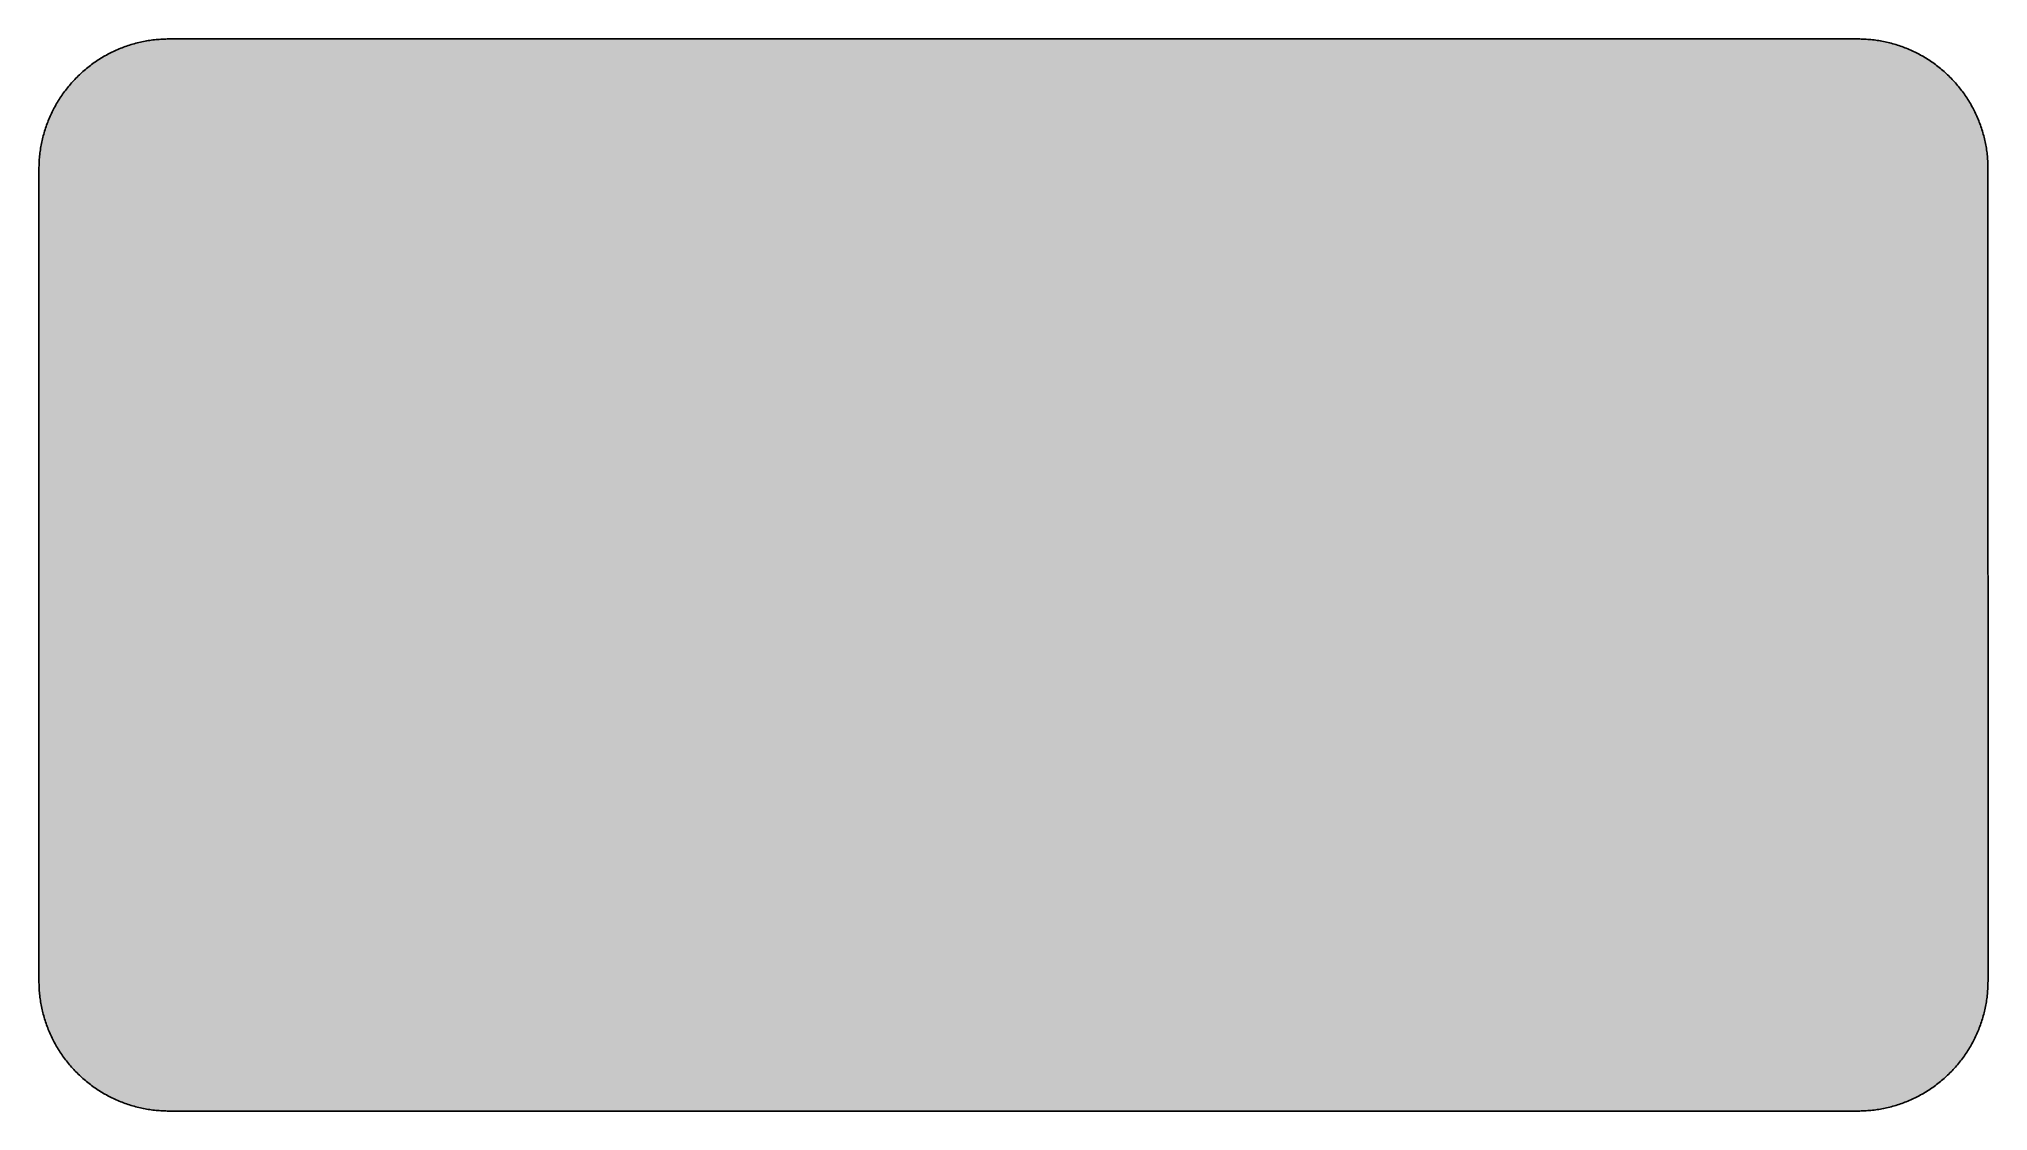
# Model space of a CAD drawing. Header units: millimetres. Extents: x 0 to 212, y 0 to 116.
import ezdxf

# ---------------------------------------------------------------- set-up
doc = ezdxf.new("R2010")
doc.units = ezdxf.units.MM

msp = doc.modelspace()

# ---------------------------------------------------------------- hatches: boundary and pattern name
msp.add_hatch(color=254).paths.add_polyline_path([(14.1633, 0.0536), (13.9878, 0.0533), (13.8125, 0.0559), (13.6373, 0.061), (13.462, 0.0686), (13.2893, 0.0787), (13.114, 0.0914), (12.9413, 0.1041), (12.7686, 0.1219), (12.5959, 0.1397), (12.4231, 0.16), (12.2504, 0.1829), (12.0777, 0.2057), (11.9075, 0.2337), (11.7373, 0.2616), (11.5672, 0.2921), (11.397, 0.3251), (11.2268, 0.3607), (11.0592, 0.3988), (10.8915, 0.4369), (10.7239, 0.4775), (10.5562, 0.5207), (10.3886, 0.5664), (10.2235, 0.6121), (10.0584, 0.6629), (9.8933, 0.7137), (9.7307, 0.7671), (9.5682, 0.8204), (9.4056, 0.8788), (9.2431, 0.9373), (9.083, 0.9982), (8.923, 1.0617), (8.763, 1.1252), (8.6055, 1.1938), (8.4455, 1.2624), (8.2906, 1.331), (8.1331, 1.4046), (7.9781, 1.4783), (7.8232, 1.5545), (7.6708, 1.6332), (7.5184, 1.7145), (7.366, 1.7958), (7.2161, 1.8796), (7.0663, 1.966), (6.919, 2.0523), (6.7716, 2.1438), (6.6243, 2.2352), (6.4795, 2.3266), (6.3348, 2.4232), (6.19, 2.5197), (6.0477, 2.6187), (5.908, 2.7178), (5.7683, 2.8194), (5.6286, 2.9235), (5.4915, 3.0302), (5.3543, 3.1369), (5.2197, 3.2461), (5.0851, 3.3579), (4.953, 3.4722), (4.8209, 3.5865), (4.6914, 3.7033), (4.5644, 3.8202), (4.4348, 3.9395), (4.3104, 4.0615), (4.1859, 4.1859), (4.0615, 4.3104), (3.9395, 4.4348), (3.8202, 4.5618), (3.7033, 4.6914), (3.5865, 4.8209), (3.4722, 4.953), (3.3579, 5.0851), (3.2487, 5.2197), (3.1369, 5.3543), (3.0302, 5.4915), (2.9235, 5.6286), (2.8194, 5.7683), (2.7178, 5.908), (2.6187, 6.0477), (2.5197, 6.19), (2.4232, 6.3348), (2.3266, 6.477), (2.2352, 6.6243), (2.1438, 6.7691), (2.0523, 6.919), (1.966, 7.0663), (1.8796, 7.2161), (1.7958, 7.366), (1.7145, 7.5184), (1.6332, 7.6708), (1.5545, 7.8232), (1.4783, 7.9781), (1.4046, 8.1331), (1.331, 8.2906), (1.2598, 8.4455), (1.1913, 8.603), (1.1252, 8.763), (1.0592, 8.923), (0.9982, 9.083), (0.9373, 9.2431), (0.8763, 9.4056), (0.8204, 9.5682), (0.7645, 9.7307), (0.7112, 9.8933), (0.6604, 10.0584), (0.6121, 10.2235), (0.5639, 10.3911), (0.5207, 10.5562), (0.4775, 10.7239), (0.4343, 10.8915), (0.3962, 11.0592), (0.3607, 11.2268), (0.3251, 11.397), (0.2921, 11.5672), (0.2616, 11.7373), (0.2311, 11.9075), (0.2057, 12.0802), (0.1803, 12.2504), (0.1575, 12.4231), (0.1372, 12.5959), (0.1194, 12.7686), (0.1041, 12.9413), (0.0889, 13.1166), (0.0787, 13.2893), (0.0686, 13.4645), (0.061, 13.6373), (0.0559, 13.8125), (0.0508, 13.9878), (0.0508, 14.163), (0.0522, 102.3592), (0.0508, 102.5322), (0.0559, 102.7074), (0.061, 102.8827), (0.0686, 103.058), (0.0787, 103.2307), (0.0889, 103.4059), (0.1041, 103.5787), (0.1194, 103.7514), (0.1372, 103.9241), (0.1575, 104.0968), (0.1803, 104.2695), (0.2057, 104.4423), (0.2311, 104.6124), (0.2616, 104.7826), (0.2921, 104.9528), (0.3251, 105.123), (0.3607, 105.2932), (0.3962, 105.4608), (0.4343, 105.6284), (0.4775, 105.7961), (0.5207, 105.9637), (0.5639, 106.1314), (0.6121, 106.2965), (0.6604, 106.4616), (0.7112, 106.6267), (0.7645, 106.7892), (0.8204, 106.9518), (0.8763, 107.1143), (0.9373, 107.2769), (0.9982, 107.4369), (1.0592, 107.5969), (1.1252, 107.757), (1.1913, 107.9144), (1.2598, 108.0745), (1.331, 108.2294), (1.4046, 108.3869), (1.4783, 108.5418), (1.5545, 108.6968), (1.6332, 108.8492), (1.7145, 109.0016), (1.7958, 109.154), (1.8796, 109.3038), (1.966, 109.4537), (2.0523, 109.601), (2.1438, 109.7483), (2.2352, 109.8956), (2.3266, 110.0404), (2.4232, 110.1852), (2.5197, 110.33), (2.6187, 110.4722), (2.7178, 110.6119), (2.8194, 110.7516), (2.9235, 110.8913), (3.0302, 111.0285), (3.1369, 111.1656), (3.2487, 111.3003), (3.3579, 111.4349), (3.4722, 111.567), (3.5865, 111.699), (3.7033, 111.8286), (3.8202, 111.9556), (3.9395, 112.0851), (4.0615, 112.2096), (4.1859, 112.334), (4.3104, 112.4585), (4.4348, 112.5804), (4.5644, 112.6998), (4.6914, 112.8166), (4.8209, 112.9335), (4.953, 113.0478), (5.0851, 113.1621), (5.2197, 113.2713), (5.3543, 113.3831), (5.4915, 113.4897), (5.6286, 113.5964), (5.7683, 113.7006), (5.908, 113.8022), (6.0477, 113.9012), (6.19, 114.0003), (6.3348, 114.0968), (6.4795, 114.1933), (6.6243, 114.2848), (6.7716, 114.3762), (6.919, 114.4676), (7.0663, 114.554), (7.2161, 114.6404), (7.366, 114.7242), (7.5184, 114.8055), (7.6708, 114.8867), (7.8232, 114.9655), (7.9781, 115.0417), (8.1331, 115.1153), (8.2906, 115.189), (8.4455, 115.2601), (8.6055, 115.3287), (8.763, 115.3947), (8.923, 115.4608), (9.083, 115.5217), (9.2431, 115.5827), (9.4056, 115.6437), (9.5682, 115.6995), (9.7307, 115.7554), (9.8933, 115.8088), (10.0584, 115.8596), (10.2235, 115.9078), (10.3886, 115.9561), (10.5562, 115.9993), (10.7239, 116.0424), (10.8915, 116.0856), (11.0592, 116.1237), (11.2268, 116.1593), (11.397, 116.1948), (11.5672, 116.2279), (11.7373, 116.2583), (11.9075, 116.2888), (12.0777, 116.3142), (12.2504, 116.3396), (12.4231, 116.3625), (12.5959, 116.3828), (12.7686, 116.4006), (12.9413, 116.4158), (13.114, 116.4311), (13.2893, 116.4412), (13.462, 116.4514), (13.6373, 116.459), (13.8125, 116.4641), (13.9878, 116.4692), (14.163, 116.4692), (197.6078, 116.4703), (197.7822, 116.4692), (197.9574, 116.4641), (198.1327, 116.459), (198.3054, 116.4514), (198.4807, 116.4412), (198.6534, 116.4311), (198.8287, 116.4158), (199.0014, 116.4006), (199.1741, 116.3828), (199.3468, 116.3625), (199.5195, 116.3396), (199.6897, 116.3142), (199.8624, 116.2888), (200.0326, 116.2583), (200.2028, 116.2279), (200.373, 116.1948), (200.5432, 116.1593), (200.7108, 116.1237), (200.8784, 116.0856), (201.0461, 116.0424), (201.2137, 115.9993), (201.3788, 115.9561), (201.5465, 115.9078), (201.7116, 115.8596), (201.8767, 115.8088), (202.0392, 115.7554), (202.2018, 115.6995), (202.3643, 115.6437), (202.5269, 115.5827), (202.6869, 115.5217), (202.8469, 115.4608), (203.007, 115.3947), (203.167, 115.3287), (203.3245, 115.2601), (203.4794, 115.189), (203.6369, 115.1153), (203.7918, 115.0417), (203.9468, 114.9655), (204.0992, 114.8867), (204.2516, 114.8055), (204.404, 114.7242), (204.5538, 114.6404), (204.7037, 114.554), (204.8535, 114.4676), (205.0009, 114.3762), (205.1456, 114.2848), (205.293, 114.1933), (205.4352, 114.0968), (205.58, 114.0003), (205.7222, 113.9012), (205.8619, 113.8022), (206.0016, 113.7006), (206.1413, 113.5964), (206.2785, 113.4897), (206.4156, 113.3831), (206.5503, 113.2713), (206.6849, 113.1621), (206.817, 113.0478), (206.949, 112.9335), (207.0786, 112.8166), (207.2081, 112.6998), (207.3351, 112.5804), (207.4596, 112.4585), (207.584, 112.334), (207.7085, 112.2096), (207.8304, 112.0851), (207.9498, 111.9556), (208.0666, 111.8286), (208.1835, 111.699), (208.2978, 111.567), (208.4121, 111.4349), (208.5238, 111.3003), (208.6331, 111.1656), (208.7397, 111.0285), (208.8464, 110.8913), (208.9506, 110.7516), (209.0522, 110.6119), (209.1512, 110.4722), (209.2503, 110.33), (209.3468, 110.1852), (209.4433, 110.0404), (209.5348, 109.8956), (209.6262, 109.7483), (209.7176, 109.601), (209.804, 109.4537), (209.8904, 109.3038), (209.9742, 109.154), (210.0555, 109.0016), (210.1367, 108.8492), (210.2155, 108.6968), (210.2917, 108.5418), (210.3653, 108.3869), (210.439, 108.2294), (210.5076, 108.0745), (210.5762, 107.9144), (210.6447, 107.757), (210.7082, 107.5969), (210.7717, 107.4369), (210.8327, 107.2769), (210.8911, 107.1143), (210.9495, 106.9518), (211.0029, 106.7892), (211.0562, 106.6267), (211.107, 106.4616), (211.1578, 106.2965), (211.2035, 106.1314), (211.2493, 105.9637), (211.2924, 105.7961), (211.3331, 105.6284), (211.3712, 105.4608), (211.4093, 105.2932), (211.4448, 105.123), (211.4779, 104.9528), (211.5083, 104.7826), (211.5363, 104.6124), (211.5642, 104.4423), (211.5871, 104.2695), (211.6099, 104.0968), (211.6303, 103.9241), (211.648, 103.7514), (211.6658, 103.5787), (211.6785, 103.4059), (211.6912, 103.2307), (211.7014, 103.058), (211.709, 102.8827), (211.7141, 102.7074), (211.7166, 102.5322), (211.7166, 102.3569), (211.7189, 14.1647), (211.7166, 13.9878), (211.7141, 13.8125), (211.709, 13.6373), (211.7014, 13.4645), (211.6912, 13.2893), (211.6785, 13.1166), (211.6658, 12.9413), (211.648, 12.7686), (211.6303, 12.5959), (211.6099, 12.4231), (211.5871, 12.2504), (211.5642, 12.0802), (211.5363, 11.9075), (211.5083, 11.7373), (211.4779, 11.5672), (211.4448, 11.397), (211.4093, 11.2268), (211.3712, 11.0592), (211.3331, 10.8915), (211.2924, 10.7239), (211.2493, 10.5562), (211.2035, 10.3911), (211.1578, 10.2235), (211.107, 10.0584), (211.0562, 9.8933), (211.0029, 9.7307), (210.9495, 9.5682), (210.8911, 9.4056), (210.8327, 9.2431), (210.7717, 9.083), (210.7082, 8.923), (210.6447, 8.763), (210.5762, 8.603), (210.5076, 8.4455), (210.439, 8.2906), (210.3653, 8.1331), (210.2917, 7.9781), (210.2155, 7.8232), (210.1367, 7.6708), (210.0555, 7.5184), (209.9742, 7.366), (209.8904, 7.2161), (209.804, 7.0663), (209.7176, 6.919), (209.6262, 6.7691), (209.5348, 6.6243), (209.4433, 6.477), (209.3468, 6.3348), (209.2503, 6.19), (209.1512, 6.0477), (209.0522, 5.908), (208.9506, 5.7683), (208.8464, 5.6286), (208.7397, 5.4915), (208.6331, 5.3543), (208.5238, 5.2197), (208.4121, 5.0851), (208.2978, 4.953), (208.1835, 4.8209), (208.0666, 4.6914), (207.9498, 4.5618), (207.8304, 4.4348), (207.7085, 4.3104), (207.584, 4.1859), (207.4596, 4.0615), (207.3351, 3.9395), (207.2081, 3.8202), (207.0786, 3.7033), (206.949, 3.5865), (206.817, 3.4722), (206.6849, 3.3579), (206.5503, 3.2461), (206.4156, 3.1369), (206.2785, 3.0302), (206.1413, 2.9235), (206.0016, 2.8194), (205.8619, 2.7178), (205.7222, 2.6187), (205.58, 2.5197), (205.4352, 2.4232), (205.293, 2.3266), (205.1456, 2.2352), (205.0009, 2.1438), (204.8535, 2.0523), (204.7037, 1.966), (204.5538, 1.8796), (204.404, 1.7958), (204.2516, 1.7145), (204.0992, 1.6332), (203.9468, 1.5545), (203.7918, 1.4783), (203.6369, 1.4046), (203.4794, 1.331), (203.3245, 1.2624), (203.167, 1.1938), (203.007, 1.1252), (202.8469, 1.0617), (202.6869, 0.9982), (202.5269, 0.9373), (202.3643, 0.8788), (202.2018, 0.8204), (202.0392, 0.7671), (201.8767, 0.7137), (201.7116, 0.6629), (201.5465, 0.6121), (201.3788, 0.5664), (201.2137, 0.5207), (201.0461, 0.4775), (200.8784, 0.4369), (200.7108, 0.3988), (200.5432, 0.3607), (200.373, 0.3251), (200.2028, 0.2921), (200.0326, 0.2616), (199.8624, 0.2337), (199.6897, 0.2057), (199.5195, 0.1829), (199.3468, 0.16), (199.1741, 0.1397), (199.0014, 0.1219), (198.8287, 0.1041), (198.6534, 0.0914), (198.4807, 0.0787), (198.3054, 0.0686), (198.1327, 0.061), (197.9574, 0.0559), (197.7822, 0.0533), (197.6069, 0.0533)])
h = msp.add_hatch(color=59)
h.paths.add_polyline_path([(14.1633, 3.5814), (13.8887, 3.5839), (13.6169, 3.5941), (13.3477, 3.6119), (13.081, 3.6347), (12.8143, 3.6652), (12.5501, 3.7008), (12.2885, 3.7465), (12.0294, 3.7948), (11.7729, 3.8506), (11.5164, 3.9141), (11.2649, 3.9827), (11.016, 4.0564), (10.7671, 4.1351), (10.5232, 4.2215), (10.2819, 4.3129), (10.0432, 4.412), (9.8069, 4.5161), (9.5733, 4.6228), (9.3447, 4.7371), (9.1186, 4.8565), (8.8951, 4.9809), (8.6741, 5.113), (8.4582, 5.2476), (8.2448, 5.3873), (8.0366, 5.5321), (7.8308, 5.682), (7.6276, 5.8369), (7.4295, 5.9969), (7.2365, 6.1595), (7.046, 6.3297), (6.8605, 6.5024), (6.6777, 6.6802), (6.5024, 6.8605), (6.3271, 7.046), (6.1595, 7.2365), (5.9969, 7.432), (5.8369, 7.6302), (5.682, 7.8308), (5.5321, 8.0366), (5.3873, 8.2448), (5.2451, 8.4582), (5.1105, 8.6741), (4.9809, 8.8951), (4.8565, 9.1186), (4.7371, 9.3447), (4.6228, 9.5758), (4.5136, 9.8069), (4.4094, 10.0432), (4.3129, 10.2819), (4.2215, 10.5232), (4.1351, 10.7696), (4.0538, 11.016), (3.9802, 11.2649), (3.9116, 11.5189), (3.8506, 11.7729), (3.7948, 12.0294), (3.744, 12.2911), (3.7008, 12.5527), (3.6627, 12.8143), (3.6322, 13.081), (3.6093, 13.3502), (3.5916, 13.6195), (3.5814, 13.8913), (3.5789, 14.163), (3.58, 102.3592), (3.5814, 102.6312), (3.5916, 102.903), (3.6093, 103.1723), (3.6322, 103.439), (3.6627, 103.7057), (3.7008, 103.9698), (3.744, 104.2314), (3.7948, 104.4905), (3.8506, 104.7471), (3.9116, 105.0036), (3.9802, 105.2551), (4.0538, 105.504), (4.1351, 105.7529), (4.2215, 105.9967), (4.3129, 106.238), (4.4094, 106.4768), (4.5136, 106.713), (4.6228, 106.9467), (4.7371, 107.1753), (4.8565, 107.4014), (4.9809, 107.6249), (5.1105, 107.8459), (5.2451, 108.0618), (5.3873, 108.2751), (5.5321, 108.4834), (5.682, 108.6891), (5.8369, 108.8923), (5.9969, 109.0905), (6.1595, 109.2835), (6.3271, 109.474), (6.5024, 109.6594), (6.6777, 109.8423), (6.8605, 110.0176), (7.046, 110.1928), (7.2365, 110.3605), (7.4295, 110.523), (7.6276, 110.683), (7.8308, 110.838), (8.0366, 110.9878), (8.2448, 111.1326), (8.4582, 111.2749), (8.6741, 111.4095), (8.8951, 111.539), (9.1186, 111.6635), (9.3447, 111.7829), (9.5733, 111.8972), (9.8069, 112.0064), (10.0432, 112.1105), (10.2819, 112.207), (10.5232, 112.2985), (10.7671, 112.3848), (11.016, 112.4661), (11.2649, 112.5398), (11.5164, 112.6084), (11.7729, 112.6693), (12.0294, 112.7252), (12.2885, 112.776), (12.5501, 112.8192), (12.8143, 112.8573), (13.081, 112.8878), (13.3477, 112.9106), (13.6169, 112.9284), (13.8887, 112.9386), (14.163, 112.9411), (197.6078, 112.9425), (197.8787, 112.9386), (198.1505, 112.9284), (198.4197, 112.9106), (198.689, 112.8878), (198.9557, 112.8573), (199.2173, 112.8192), (199.4789, 112.776), (199.7405, 112.7252), (199.9971, 112.6693), (200.2511, 112.6084), (200.5051, 112.5398), (200.754, 112.4661), (201.0004, 112.3848), (201.2467, 112.2985), (201.488, 112.207), (201.7268, 112.1105), (201.963, 112.0064), (202.1942, 111.8972), (202.4253, 111.7829), (202.6514, 111.6635), (202.8749, 111.539), (203.0959, 111.4095), (203.3118, 111.2749), (203.5251, 111.1326), (203.7334, 110.9878), (203.9391, 110.838), (204.1398, 110.683), (204.3379, 110.523), (204.5335, 110.3605), (204.724, 110.1928), (204.9094, 110.0176), (205.0898, 109.8423), (205.2676, 109.6594), (205.4403, 109.474), (205.6105, 109.2835), (205.773, 109.0905), (205.933, 108.8923), (206.088, 108.6891), (206.2378, 108.4834), (206.3826, 108.2751), (206.5223, 108.0618), (206.6569, 107.8459), (206.789, 107.6249), (206.9135, 107.4014), (207.0329, 107.1753), (207.1472, 106.9467), (207.2538, 106.713), (207.358, 106.4768), (207.457, 106.238), (207.5485, 105.9967), (207.6348, 105.7529), (207.7136, 105.504), (207.7872, 105.2551), (207.8558, 105.0036), (207.9193, 104.7471), (207.9752, 104.4905), (208.0235, 104.2314), (208.0692, 103.9698), (208.1047, 103.7057), (208.1352, 103.439), (208.1581, 103.1723), (208.1759, 102.903), (208.186, 102.6312), (208.1911, 102.3569), (208.1911, 14.1647), (208.186, 13.8913), (208.1759, 13.6195), (208.1581, 13.3502), (208.1352, 13.081), (208.1047, 12.8143), (208.0692, 12.5527), (208.0235, 12.2911), (207.9752, 12.0294), (207.9193, 11.7729), (207.8558, 11.5189), (207.7872, 11.2649), (207.7136, 11.016), (207.6348, 10.7696), (207.5485, 10.5232), (207.457, 10.2819), (207.358, 10.0432), (207.2538, 9.8069), (207.1472, 9.5758), (207.0329, 9.3447), (206.9135, 9.1186), (206.789, 8.8951), (206.6569, 8.6741), (206.5223, 8.4582), (206.3826, 8.2448), (206.2378, 8.0366), (206.088, 7.8308), (205.933, 7.6302), (205.773, 7.432), (205.6105, 7.2365), (205.4403, 7.046), (205.2676, 6.8605), (205.0898, 6.6802), (204.9094, 6.5024), (204.724, 6.3297), (204.5335, 6.1595), (204.3379, 5.9969), (204.1398, 5.8369), (203.9391, 5.682), (203.7334, 5.5321), (203.5251, 5.3873), (203.3118, 5.2476), (203.0959, 5.113), (202.8749, 4.9809), (202.6514, 4.8565), (202.4253, 4.7371), (202.1942, 4.6228), (201.963, 4.5161), (201.7268, 4.412), (201.488, 4.3129), (201.2467, 4.2215), (201.0004, 4.1351), (200.754, 4.0564), (200.5051, 3.9827), (200.2511, 3.9141), (199.9971, 3.8506), (199.7405, 3.7948), (199.4789, 3.7465), (199.2173, 3.7008), (198.9557, 3.6652), (198.689, 3.6347), (198.4197, 3.6119), (198.1505, 3.5941), (197.8787, 3.5839), (197.6069, 3.5789)])
h.paths.add_polyline_path([(14.1633, 8.8731), (14.0259, 8.8748), (13.8887, 8.8798), (13.7541, 8.8875), (13.622, 8.9002), (13.4874, 8.9154), (13.3553, 8.9332), (13.2258, 8.9535), (13.0962, 8.9789), (12.9667, 9.0068), (12.8397, 9.0373), (12.7127, 9.0729), (12.5882, 9.1084), (12.4663, 9.1491), (12.3419, 9.1923), (12.2225, 9.238), (12.1031, 9.2888), (11.9837, 9.3396), (11.8694, 9.3929), (11.7526, 9.4513), (11.6408, 9.5098), (11.5291, 9.5733), (11.4198, 9.6368), (11.3106, 9.7053), (11.2039, 9.7765), (11.0998, 9.8476), (10.9957, 9.9238), (10.8966, 10), (10.7975, 10.0787), (10.6985, 10.1625), (10.6045, 10.2464), (10.5105, 10.3327), (10.4216, 10.4216), (10.3327, 10.5131), (10.2464, 10.6045), (10.16, 10.701), (10.0787, 10.7975), (10, 10.8966), (9.9212, 10.9982), (9.8476, 11.0998), (9.7739, 11.2039), (9.7053, 11.3106), (9.6368, 11.4198), (9.5707, 11.5291), (9.5098, 11.6408), (9.4488, 11.7551), (9.3929, 11.8694), (9.337, 11.9863), (9.2862, 12.1031), (9.238, 12.2225), (9.1923, 12.3444), (9.1491, 12.4663), (9.1084, 12.5908), (9.0703, 12.7152), (9.0373, 12.8397), (9.0068, 12.9692), (8.9789, 13.0962), (8.9535, 13.2258), (8.9306, 13.3579), (8.9129, 13.4899), (8.8976, 13.622), (8.8849, 13.7566), (8.8773, 13.8913), (8.8722, 14.0259), (8.8697, 14.163), (8.8717, 102.3592), (8.8722, 102.4941), (8.8773, 102.6312), (8.8849, 102.7659), (8.8976, 102.8979), (8.9129, 103.0326), (8.9306, 103.1646), (8.9535, 103.2942), (8.9789, 103.4237), (9.0068, 103.5533), (9.0373, 103.6803), (9.0703, 103.8073), (9.1084, 103.9317), (9.1491, 104.0536), (9.1923, 104.1781), (9.238, 104.2975), (9.2862, 104.4169), (9.337, 104.5362), (9.3929, 104.6505), (9.4488, 104.7674), (9.5098, 104.8791), (9.5707, 104.9909), (9.6368, 105.1001), (9.7053, 105.2093), (9.7739, 105.316), (9.8476, 105.4202), (9.9212, 105.5243), (10, 105.6234), (10.0787, 105.7224), (10.16, 105.8215), (10.2464, 105.9155), (10.3327, 106.0094), (10.4216, 106.0983), (10.5105, 106.1872), (10.6045, 106.2736), (10.6985, 106.36), (10.7975, 106.4412), (10.8966, 106.52), (10.9957, 106.5987), (11.0998, 106.6724), (11.2039, 106.746), (11.3106, 106.8146), (11.4198, 106.8832), (11.5291, 106.9492), (11.6408, 107.0102), (11.7526, 107.0712), (11.8694, 107.127), (11.9837, 107.1829), (12.1031, 107.2337), (12.2225, 107.282), (12.3419, 107.3277), (12.4663, 107.3709), (12.5882, 107.4115), (12.7127, 107.4496), (12.8397, 107.4826), (12.9667, 107.5131), (13.0962, 107.5411), (13.2258, 107.5665), (13.3553, 107.5893), (13.4874, 107.6071), (13.622, 107.6223), (13.7541, 107.635), (13.8887, 107.6427), (14.0259, 107.6477), (14.163, 107.6503), (197.6078, 107.6508), (197.7441, 107.6477), (197.8787, 107.6427), (198.0133, 107.635), (198.1479, 107.6223), (198.28, 107.6071), (198.4121, 107.5893), (198.5442, 107.5665), (198.6737, 107.5411), (198.8007, 107.5131), (198.9303, 107.4826), (199.0547, 107.4496), (199.1792, 107.4115), (199.3036, 107.3709), (199.4256, 107.3277), (199.5475, 107.282), (199.6669, 107.2337), (199.7837, 107.1829), (199.9005, 107.127), (200.0148, 107.0712), (200.1291, 107.0102), (200.2409, 106.9492), (200.3501, 106.8832), (200.4593, 106.8146), (200.566, 106.746), (200.6702, 106.6724), (200.7718, 106.5987), (200.8734, 106.52), (200.9724, 106.4412), (201.0689, 106.36), (201.1655, 106.2736), (201.2569, 106.1872), (201.3483, 106.0983), (201.4372, 106.0094), (201.5236, 105.9155), (201.6074, 105.8215), (201.6912, 105.7224), (201.77, 105.6234), (201.8462, 105.5243), (201.9224, 105.4202), (201.9935, 105.316), (202.0646, 105.2093), (202.1332, 105.1001), (202.1967, 104.9909), (202.2602, 104.8791), (202.3186, 104.7674), (202.377, 104.6505), (202.4304, 104.5362), (202.4812, 104.4169), (202.532, 104.2975), (202.5777, 104.1781), (202.6209, 104.0536), (202.6615, 103.9317), (202.6971, 103.8073), (202.7326, 103.6803), (202.7631, 103.5533), (202.7911, 103.4237), (202.8165, 103.2942), (202.8368, 103.1646), (202.8546, 103.0326), (202.8698, 102.8979), (202.8825, 102.7659), (202.8901, 102.6312), (202.8952, 102.4941), (202.8977, 102.3569), (202.8994, 14.1647), (202.8952, 14.0259), (202.8901, 13.8913), (202.8825, 13.7566), (202.8698, 13.622), (202.8546, 13.4899), (202.8368, 13.3579), (202.8165, 13.2258), (202.7911, 13.0962), (202.7631, 12.9692), (202.7326, 12.8397), (202.6971, 12.7152), (202.6615, 12.5908), (202.6209, 12.4663), (202.5777, 12.3444), (202.532, 12.2225), (202.4812, 12.1031), (202.4304, 11.9863), (202.377, 11.8694), (202.3186, 11.7551), (202.2602, 11.6408), (202.1967, 11.5291), (202.1332, 11.4198), (202.0646, 11.3106), (201.9935, 11.2039), (201.9224, 11.0998), (201.8462, 10.9982), (201.77, 10.8966), (201.6912, 10.7975), (201.6074, 10.701), (201.5236, 10.6045), (201.4372, 10.5131), (201.3483, 10.4216), (201.2569, 10.3327), (201.1655, 10.2464), (201.0689, 10.1625), (200.9724, 10.0787), (200.8734, 10), (200.7718, 9.9238), (200.6702, 9.8476), (200.566, 9.7765), (200.4593, 9.7053), (200.3501, 9.6368), (200.2409, 9.5733), (200.1291, 9.5098), (200.0148, 9.4513), (199.9005, 9.3929), (199.7837, 9.3396), (199.6669, 9.2888), (199.5475, 9.238), (199.4256, 9.1923), (199.3036, 9.1491), (199.1792, 9.1084), (199.0547, 9.0729), (198.9303, 9.0373), (198.8007, 9.0068), (198.6737, 8.9789), (198.5442, 8.9535), (198.4121, 8.9332), (198.28, 8.9154), (198.1479, 8.9002), (198.0133, 8.8875), (197.8787, 8.8798), (197.7441, 8.8748), (197.6069, 8.8722)], flags=16)
h = msp.add_hatch(color=59)
h.paths.add_polyline_path([(74.1355, 78.8995), (46.6231, 77.1797), (46.5633, 77.1754), (46.5049, 77.1677), (46.4464, 77.1627), (46.3906, 77.155), (46.3321, 77.1474), (46.2763, 77.1373), (46.2178, 77.1271), (46.162, 77.1144), (46.1061, 77.1042), (46.0502, 77.089), (45.9943, 77.0763), (45.941, 77.0611), (45.8851, 77.0433), (45.8318, 77.0255), (45.7759, 77.0077), (45.7225, 76.9899), (45.6692, 76.9696), (45.6184, 76.9468), (45.5651, 76.9264), (45.5143, 76.9036), (45.4609, 76.8782), (45.4101, 76.8553), (45.3619, 76.8299), (45.3111, 76.802), (45.2628, 76.7766), (45.212, 76.7486), (45.1637, 76.7182), (45.1155, 76.6877), (45.0698, 76.6572), (45.0215, 76.6267), (44.9758, 76.5937), (44.9301, 76.5607), (44.8869, 76.5277), (44.8412, 76.4921), (44.798, 76.4565), (44.7548, 76.421), (44.7116, 76.3829), (44.671, 76.3473), (44.6303, 76.3067), (44.5897, 76.2686), (44.5491, 76.2279), (44.511, 76.1873), (44.4729, 76.1467), (44.4348, 76.1035), (44.3967, 76.0603), (44.3611, 76.0171), (44.3255, 75.9739), (44.29, 75.9282), (44.257, 75.8825), (44.2239, 75.8368), (44.1909, 75.7885), (44.1604, 75.7428), (44.13, 75.6945), (44.0995, 75.6437), (44.069, 75.5955), (44.0411, 75.5447), (44.0131, 75.4939), (43.9877, 75.4431), (43.9623, 75.3923), (43.9369, 75.3389), (43.9141, 75.2856), (43.8912, 75.2323), (43.8683, 75.1789), (43.848, 75.123), (36.8445, 56.4483), (36.8173, 56.3804), (36.7944, 56.3143), (36.769, 56.2458), (36.7462, 56.1797), (36.7233, 56.1111), (36.7005, 56.0451), (36.6776, 55.9765), (36.6547, 55.9079), (36.6344, 55.8419), (36.6116, 55.7733), (36.5912, 55.7047), (36.5709, 55.6362), (36.5506, 55.5676), (36.5303, 55.5015), (36.51, 55.433), (36.4922, 55.3644), (36.4719, 55.2958), (36.4541, 55.2272), (36.4363, 55.1561), (36.4185, 55.0875), (36.4007, 55.0189), (36.3855, 54.9504), (36.3677, 54.8818), (36.3525, 54.8107), (36.3372, 54.7421), (36.322, 54.6735), (36.3068, 54.6024), (36.2915, 54.5338), (36.2788, 54.4652), (36.2636, 54.3941), (36.2509, 54.3255), (36.2382, 54.2544), (36.2255, 54.1858), (36.2128, 54.1147), (36.2026, 54.0436), (36.1899, 53.975), (36.1798, 53.9039), (36.1696, 53.8328), (36.1594, 53.7642), (36.1493, 53.6931), (36.1391, 53.6219), (36.1315, 53.5508), (36.1213, 53.4822), (36.1137, 53.4111), (36.1061, 53.34), (36.0985, 53.2689), (36.0909, 53.1978), (36.0858, 53.1266), (36.0782, 53.0555), (36.0731, 52.9844), (36.068, 52.9133), (36.0629, 52.8422), (36.0578, 52.771), (36.0553, 52.6999), (36.0502, 52.6288), (36.0477, 52.5577), (36.0451, 52.4866), (36.0426, 52.4154), (36.0401, 52.3443), (36.0375, 52.2732), (36.035, 52.2021), (36.035, 52.131), (36.035, 52.0598), (36.035, 51.9887), (36.0355, 34.4495), (36.035, 34.3662), (36.0375, 34.2849), (36.0426, 34.2036), (36.0502, 34.1224), (36.0604, 34.0436), (36.0705, 33.9649), (36.0832, 33.8861), (36.0985, 33.8074), (36.1163, 33.7312), (36.134, 33.655), (36.1544, 33.5788), (36.1772, 33.5026), (36.2001, 33.4289), (36.228, 33.3553), (36.2534, 33.2842), (36.2839, 33.213), (36.3144, 33.1419), (36.3474, 33.0708), (36.383, 33.0022), (36.4185, 32.9336), (36.4541, 32.8676), (36.4947, 32.8016), (36.5354, 32.7355), (36.576, 32.672), (36.6192, 32.6111), (36.6649, 32.5476), (36.7106, 32.4866), (36.7589, 32.4282), (36.8097, 32.3698), (36.8605, 32.3139), (36.9113, 32.258), (36.9646, 32.2021), (37.018, 32.1488), (37.0738, 32.098), (37.1323, 32.0472), (37.1907, 31.9989), (37.2491, 31.9507), (37.3101, 31.9049), (37.371, 31.8592), (37.4345, 31.816), (37.498, 31.7729), (37.5641, 31.7322), (37.6301, 31.6941), (37.6961, 31.656), (37.7647, 31.6205), (37.8333, 31.5849), (37.9019, 31.5544), (37.973, 31.5214), (38.0467, 31.4935), (38.1178, 31.4655), (38.1914, 31.4401), (38.2651, 31.4147), (38.3413, 31.3944), (38.415, 31.3741), (38.4937, 31.3538), (38.5699, 31.3385), (38.6486, 31.3233), (38.7248, 31.3106), (38.8061, 31.2979), (38.8849, 31.2903), (38.9661, 31.2826), (39.0449, 31.2776), (39.1262, 31.275), (39.21, 31.2725), (40.798, 31.2745), (40.7975, 31.4503), (40.8, 31.6281), (40.8076, 31.8059), (40.8153, 31.9811), (40.8254, 32.1589), (40.8356, 32.3342), (40.8508, 32.5095), (40.8661, 32.6847), (40.8864, 32.86), (40.9067, 33.0352), (40.9296, 33.208), (40.9524, 33.3832), (40.9804, 33.5559), (41.0083, 33.7287), (41.0413, 33.9014), (41.0743, 34.0741), (41.1099, 34.2443), (41.148, 34.4145), (41.1861, 34.5846), (41.2267, 34.7548), (41.2725, 34.925), (41.3182, 35.0926), (41.3639, 35.2603), (41.4147, 35.4279), (41.4655, 35.593), (41.5214, 35.7607), (41.5773, 35.9258), (41.6331, 36.0909), (41.6941, 36.2534), (41.7551, 36.416), (41.8186, 36.5785), (41.8846, 36.7386), (41.9532, 36.9011), (42.0218, 37.0611), (42.0929, 37.2186), (42.1665, 37.3761), (42.2427, 37.5336), (42.3189, 37.6911), (42.4002, 37.846), (42.4815, 38.0009), (42.5628, 38.1533), (42.6491, 38.3057), (42.7355, 38.4581), (42.8244, 38.608), (42.9158, 38.7579), (43.0073, 38.9052), (43.1013, 39.0525), (43.1978, 39.1998), (43.2968, 39.3446), (43.3959, 39.4868), (43.4975, 39.6316), (43.6016, 39.7713), (43.7058, 39.9136), (43.8125, 40.0533), (43.9217, 40.1904), (44.0334, 40.3276), (44.1452, 40.4622), (44.2595, 40.5968), (44.3763, 40.7289), (44.4932, 40.861), (44.6126, 40.9931), (44.7345, 41.1201), (44.8564, 41.2496), (44.9834, 41.3741), (45.1079, 41.5011), (45.2374, 41.623), (45.3644, 41.7449), (45.4965, 41.8643), (45.6286, 41.9811), (45.7606, 42.098), (45.8953, 42.2123), (46.0299, 42.324), (46.167, 42.4358), (46.3042, 42.545), (46.4439, 42.6517), (46.5861, 42.7558), (46.7258, 42.86), (46.8706, 42.9616), (47.0129, 43.0606), (47.1576, 43.1597), (47.305, 43.2562), (47.4523, 43.3502), (47.5996, 43.4416), (47.7495, 43.5331), (47.8993, 43.622), (48.0517, 43.7083), (48.2041, 43.7947), (48.3565, 43.876), (48.5115, 43.9572), (48.6664, 44.0385), (48.8239, 44.1147), (48.9814, 44.1909), (49.1388, 44.2646), (49.2963, 44.3357), (49.4563, 44.4043), (49.6189, 44.4729), (49.7789, 44.5389), (49.9415, 44.6024), (50.104, 44.6634), (50.2666, 44.7243), (50.4317, 44.7802), (50.5968, 44.8361), (50.7644, 44.892), (50.9295, 44.9428), (51.0972, 44.9936), (51.2648, 45.0393), (51.4325, 45.085), (51.6026, 45.1307), (51.7728, 45.1714), (51.943, 45.2095), (52.1132, 45.2476), (52.2834, 45.2831), (52.4561, 45.3161), (52.6288, 45.3492), (52.8015, 45.3771), (52.9742, 45.405), (53.1495, 45.4279), (53.3222, 45.4508), (53.4975, 45.4711), (53.6727, 45.4914), (53.848, 45.5066), (54.0233, 45.5219), (54.1985, 45.532), (54.3763, 45.5422), (54.5516, 45.5498), (54.7294, 45.5574), (54.9072, 45.56), (55.085, 45.56), (55.2628, 45.56), (55.438, 45.5574), (55.6158, 45.5498), (55.7936, 45.5422), (55.9689, 45.532), (56.1442, 45.5219), (56.322, 45.5066), (56.4972, 45.4914), (56.6725, 45.4711), (56.8452, 45.4508), (57.0205, 45.4279), (57.1932, 45.405), (57.3684, 45.3771), (57.5412, 45.3492), (57.7139, 45.3161), (57.8841, 45.2831), (58.0568, 45.2476), (58.227, 45.2095), (58.3971, 45.1714), (58.5673, 45.1307), (58.7375, 45.085), (58.9051, 45.0393), (59.0728, 44.9936), (59.2404, 44.9428), (59.4055, 44.892), (59.5732, 44.8361), (59.7383, 44.7802), (59.9008, 44.7243), (60.0659, 44.6634), (60.2285, 44.6024), (60.391, 44.5389), (60.5511, 44.4729), (60.7136, 44.4043), (60.8736, 44.3357), (61.0311, 44.2646), (61.1886, 44.1909), (61.3461, 44.1147), (61.5036, 44.0385), (61.6585, 43.9572), (61.8134, 43.876), (61.9658, 43.7947), (62.1182, 43.7083), (62.2706, 43.622), (62.4205, 43.5331), (62.5704, 43.4416), (62.7177, 43.3502), (62.865, 43.2562), (63.0123, 43.1597), (63.1571, 43.0606), (63.3019, 42.9616), (63.4441, 42.86), (63.5864, 42.7558), (63.7261, 42.6517), (63.8658, 42.545), (64.0029, 42.4358), (64.1401, 42.324), (64.2747, 42.2123), (64.4093, 42.098), (64.5439, 41.9811), (64.6735, 41.8643), (64.8056, 41.7449), (64.9351, 41.623), (65.0621, 41.5011), (65.1891, 41.3741), (65.3136, 41.2496), (65.4355, 41.1201), (65.5574, 40.9931), (65.6768, 40.861), (65.7936, 40.7289), (65.9105, 40.5968), (66.0248, 40.4622), (66.1365, 40.3276), (66.2483, 40.1904), (66.3575, 40.0533), (66.4642, 39.9136), (66.5683, 39.7713), (66.6725, 39.6316), (66.7741, 39.4868), (66.8731, 39.3446), (66.9722, 39.1998), (67.0687, 39.0525), (67.1627, 38.9052), (67.2541, 38.7579), (67.3456, 38.608), (67.4345, 38.4581), (67.5208, 38.3057), (67.6072, 38.1533), (67.6885, 38.0009), (67.7697, 37.846), (67.8485, 37.6911), (67.9272, 37.5336), (68.0034, 37.3761), (68.0771, 37.2186), (68.1482, 37.0611), (68.2168, 36.9011), (68.2854, 36.7386), (68.3514, 36.5785), (68.4149, 36.416), (68.4759, 36.2534), (68.5343, 36.0909), (68.5927, 35.9258), (68.6486, 35.7607), (68.7019, 35.593), (68.7553, 35.4279), (68.8035, 35.2603), (68.8518, 35.0926), (68.8975, 34.925), (68.9407, 34.7548), (68.9839, 34.5846), (69.022, 34.4145), (69.0601, 34.2443), (69.0956, 34.0741), (69.1286, 33.9014), (69.1591, 33.7287), (69.1871, 33.5559), (69.215, 33.3832), (69.2404, 33.208), (69.2633, 33.0352), (69.2836, 32.86), (69.3014, 32.6847), (69.3191, 32.5095), (69.3318, 32.3342), (69.3445, 32.1589), (69.3547, 31.9811), (69.3623, 31.8059), (69.3674, 31.6281), (69.3699, 31.4503), (69.3725, 31.2725), (126.523, 31.2745), (126.5225, 31.4757), (126.5276, 31.6763), (126.5352, 31.8795), (126.5453, 32.0802), (126.558, 32.2809), (126.5733, 32.479), (126.5911, 32.6796), (126.6114, 32.8778), (126.6368, 33.0759), (126.6622, 33.274), (126.6927, 33.4721), (126.7231, 33.6677), (126.7587, 33.8633), (126.7968, 34.0589), (126.8374, 34.2544), (126.8781, 34.4475), (126.9238, 34.6405), (126.9721, 34.8336), (127.0229, 35.0241), (127.0762, 35.2146), (127.1321, 35.4051), (127.1905, 35.5956), (127.2515, 35.7835), (127.3175, 35.9689), (127.3835, 36.1569), (127.4521, 36.3423), (127.5232, 36.5252), (127.5969, 36.7081), (127.6731, 36.891), (127.7518, 37.0713), (127.8331, 37.2516), (127.9169, 37.4294), (128.0033, 37.6072), (128.0922, 37.7825), (128.1836, 37.9578), (128.2776, 38.133), (128.3741, 38.3057), (128.4707, 38.4759), (128.5723, 38.6461), (128.6764, 38.8137), (128.7805, 38.9814), (128.8898, 39.1465), (128.999, 39.3116), (129.1107, 39.4741), (129.225, 39.6367), (129.3444, 39.7967), (129.4638, 39.9542), (129.5857, 40.1117), (129.7076, 40.2666), (129.8346, 40.419), (129.9642, 40.5714), (130.0937, 40.7213), (130.2258, 40.8711), (130.3604, 41.0185), (130.4976, 41.1632), (130.6373, 41.3055), (130.7795, 41.4477), (130.9243, 41.5874), (131.0691, 41.7246), (131.2164, 41.8617), (131.3663, 41.9964), (131.5187, 42.1284), (131.6736, 42.258), (131.8311, 42.385), (74.1355, 42.387)])
h.paths.add_polyline_path([(63.023, 57.4682), (63.023, 73.3432), (46.9815, 72.3399), (46.9519, 72.3367), (46.9214, 72.3341), (46.8935, 72.3316), (46.863, 72.3265), (46.8351, 72.324), (46.8071, 72.3189), (46.7792, 72.3138), (46.7512, 72.3062), (46.7233, 72.3011), (46.6954, 72.2935), (46.6674, 72.2884), (46.6395, 72.2808), (46.6115, 72.2706), (46.5836, 72.263), (46.5582, 72.2528), (46.5303, 72.2452), (46.5049, 72.2351), (46.4769, 72.2249), (46.4515, 72.2122), (46.4261, 72.202), (46.4007, 72.1893), (46.3753, 72.1766), (46.3499, 72.1639), (46.3245, 72.1512), (46.2991, 72.1385), (46.2763, 72.1233), (46.2509, 72.1081), (46.228, 72.0954), (46.2051, 72.0776), (46.1797, 72.0623), (46.1569, 72.0471), (46.134, 72.0293), (46.1112, 72.0141), (46.0908, 71.9963), (46.068, 71.9785), (46.0477, 71.9607), (46.0248, 71.943), (46.0045, 71.9226), (45.9842, 71.9049), (45.9638, 71.8845), (45.9435, 71.8642), (45.9232, 71.8439), (45.9054, 71.8236), (45.8851, 71.8007), (45.8673, 71.7804), (45.8495, 71.7575), (45.8318, 71.7372), (45.814, 71.7144), (45.7987, 71.6915), (45.781, 71.6686), (45.7657, 71.6458), (45.7479, 71.6204), (45.7327, 71.5975), (45.7175, 71.5721), (45.7048, 71.5467), (45.6895, 71.5239), (45.6768, 71.4985), (45.6616, 71.4705), (45.6489, 71.4451), (45.6387, 71.4197), (45.626, 71.3943), (45.6133, 71.3664), (45.6032, 71.3384), (45.593, 71.313), (40.2717, 57.1221), (40.2666, 57.1119), (40.2641, 57.1043), (40.2615, 57.0967), (40.259, 57.0865), (40.2565, 57.0789), (40.2539, 57.0713), (40.2488, 57.0611), (40.2463, 57.0535), (40.2438, 57.0459), (40.2412, 57.0357), (40.2387, 57.0281), (40.2361, 57.0179), (40.2336, 57.0103), (40.2311, 57.0027), (40.2285, 56.9925), (40.226, 56.9849), (40.2234, 56.9773), (40.2234, 56.9671), (40.2209, 56.9595), (40.2184, 56.9493), (40.2158, 56.9417), (40.2133, 56.9341), (40.2107, 56.9239), (40.2107, 56.9163), (40.2082, 56.9062), (40.2057, 56.8985), (40.2031, 56.8884), (40.2031, 56.8808), (40.2006, 56.8731), (40.198, 56.863), (40.198, 56.8554), (40.1955, 56.8452), (40.193, 56.8376), (40.193, 56.8274), (40.1904, 56.8198), (40.1904, 56.8096), (40.1879, 56.802), (40.1879, 56.7944), (40.1853, 56.7842), (40.1853, 56.7766), (40.1828, 56.7665), (40.1828, 56.7588), (40.1803, 56.7487), (40.1803, 56.7411), (40.1777, 56.7309), (40.1777, 56.7233), (40.1777, 56.7131), (40.1752, 56.7055), (40.1752, 56.6953), (40.1752, 56.6877), (40.1752, 56.6776), (40.1726, 56.6699), (40.1726, 56.6598), (40.1726, 56.6522), (40.1726, 56.642), (40.1726, 56.6344), (40.1701, 56.6242), (40.1701, 56.6166), (40.1701, 56.6064), (40.1701, 56.5988), (40.1701, 56.5887), (40.1701, 56.581), (40.1701, 56.5709), (40.1701, 56.5633), (40.1701, 56.5226), (40.1726, 56.482), (40.1752, 56.4413), (40.1777, 56.4007), (40.1828, 56.3601), (40.1879, 56.322), (40.1955, 56.2813), (40.2031, 56.2432), (40.2107, 56.2051), (40.2209, 56.167), (40.2311, 56.1289), (40.2412, 56.0908), (40.2539, 56.0527), (40.2666, 56.0172), (40.2793, 55.9816), (40.2946, 55.946), (40.3098, 55.9105), (40.3276, 55.8749), (40.3428, 55.8394), (40.3606, 55.8063), (40.3809, 55.7733), (40.3987, 55.7403), (40.419, 55.7073), (40.4419, 55.6743), (40.4622, 55.6438), (40.4851, 55.6133), (40.5079, 55.5828), (40.5333, 55.5523), (40.5562, 55.5244), (40.5816, 55.4965), (40.6095, 55.4685), (40.6349, 55.4406), (40.6629, 55.4126), (40.6908, 55.3872), (40.7187, 55.3618), (40.7467, 55.339), (40.7772, 55.3136), (40.8076, 55.2907), (40.8381, 55.2679), (40.8711, 55.2475), (40.9016, 55.2247), (40.9346, 55.2044), (40.9677, 55.1866), (41.0007, 55.1663), (41.0337, 55.1485), (41.0693, 55.1307), (41.1048, 55.1155), (41.1404, 55.1002), (41.1759, 55.085), (41.2115, 55.0723), (41.2496, 55.0596), (41.2852, 55.0469), (41.3233, 55.0367), (41.3614, 55.024), (41.3995, 55.0164), (41.4376, 55.0088), (41.4757, 55.0012), (41.5163, 54.9935), (41.5544, 54.9885), (41.595, 54.9834), (41.6357, 54.9808), (41.6763, 54.9783), (41.717, 54.9758), (41.7576, 54.9758), (41.7703, 54.9758), (41.7805, 54.9758), (41.7932, 54.9758), (41.8033, 54.9758), (41.816, 54.9758), (41.8262, 54.9758), (41.8389, 54.9783), (41.8516, 54.9783), (41.8617, 54.9783), (41.8744, 54.9808), (41.8846, 54.9808), (41.8973, 54.9808), (41.9075, 54.9834), (41.9202, 54.9834), (41.9329, 54.9859), (41.943, 54.9859)], flags=16)
edge = h.paths.add_edge_path(flags=16)
edge.add_line((66.198, 31.2745), (66.1924, 31.5595))
edge.add_line((66.1924, 31.5595), (66.1822, 31.844))
edge.add_line((66.1822, 31.844), (66.1645, 32.1285))
edge.add_line((66.1645, 32.1285), (66.1391, 32.4104))
edge.add_line((66.1391, 32.4104), (66.1086, 32.6873))
edge.add_line((66.1086, 32.6873), (66.0679, 32.9641))
edge.add_line((66.0679, 32.9641), (66.0222, 33.241))
edge.add_line((66.0222, 33.241), (65.9714, 33.5128))
edge.add_line((65.9714, 33.5128), (65.913, 33.782))
edge.add_line((65.913, 33.782), (65.847, 34.0512))
edge.add_line((65.847, 34.0512), (65.7758, 34.3154))
edge.add_line((65.7758, 34.3154), (65.6971, 34.577))
edge.add_line((65.6971, 34.577), (65.6133, 34.8361))
edge.add_line((65.6133, 34.8361), (65.5218, 35.0926))
edge.add_line((65.5218, 35.0926), (65.4253, 35.3466))
edge.add_line((65.4253, 35.3466), (65.3237, 35.5981))
edge.add_line((65.3237, 35.5981), (65.2145, 35.847))
edge.add_line((65.2145, 35.847), (65.1002, 36.0909))
edge.add_line((65.1002, 36.0909), (64.9808, 36.3322))
edge.add_line((64.9808, 36.3322), (64.8564, 36.5684))
edge.add_line((64.8564, 36.5684), (64.7243, 36.8046))
edge.add_line((64.7243, 36.8046), (64.5871, 37.0357))
edge.add_line((64.5871, 37.0357), (64.4474, 37.2618))
edge.add_line((64.4474, 37.2618), (64.3001, 37.4853))
edge.add_line((64.3001, 37.4853), (64.1477, 37.7063))
edge.add_line((64.1477, 37.7063), (63.9902, 37.9222))
edge.add_line((63.9902, 37.9222), (63.8277, 38.133))
edge.add_line((63.8277, 38.133), (63.66, 38.3413))
edge.add_line((63.66, 38.3413), (63.4873, 38.5445))
edge.add_line((63.4873, 38.5445), (63.3095, 38.7452))
edge.add_line((63.3095, 38.7452), (63.1292, 38.9407))
edge.add_line((63.1292, 38.9407), (62.9412, 39.1312))
edge.add_line((62.9412, 39.1312), (62.7507, 39.3167))
edge.add_line((62.7507, 39.3167), (62.5551, 39.4995))
edge.add_line((62.5551, 39.4995), (62.357, 39.6748))
edge.add_line((62.357, 39.6748), (62.1538, 39.8475))
edge.add_line((62.1538, 39.8475), (61.9455, 40.0152))
edge.add_line((61.9455, 40.0152), (61.7322, 40.1777))
edge.add_line((61.7322, 40.1777), (61.5163, 40.3352))
edge.add_line((61.5163, 40.3352), (61.2978, 40.4876))
edge.add_line((61.2978, 40.4876), (61.0743, 40.6349))
edge.add_line((61.0743, 40.6349), (60.8457, 40.7772))
edge.add_line((60.8457, 40.7772), (60.6171, 40.9143))
edge.add_line((60.6171, 40.9143), (60.3809, 41.0439))
edge.add_line((60.3809, 41.0439), (60.1447, 41.1709))
edge.add_line((60.1447, 41.1709), (59.9034, 41.2902))
edge.add_line((59.9034, 41.2902), (59.657, 41.4045))
edge.add_line((59.657, 41.4045), (59.4106, 41.5112))
edge.add_line((59.4106, 41.5112), (59.1591, 41.6154))
edge.add_line((59.1591, 41.6154), (58.9051, 41.7119))
edge.add_line((58.9051, 41.7119), (58.6486, 41.8008))
edge.add_line((58.6486, 41.8008), (58.3895, 41.8871))
edge.add_line((58.3895, 41.8871), (58.1279, 41.9633))
edge.add_line((58.1279, 41.9633), (57.8612, 42.037))
edge.add_line((57.8612, 42.037), (57.5945, 42.1005))
edge.add_line((57.5945, 42.1005), (57.3253, 42.1589))
edge.add_line((57.3253, 42.1589), (57.0509, 42.2123))
edge.add_line((57.0509, 42.2123), (56.7766, 42.258))
edge.add_line((56.7766, 42.258), (56.4998, 42.2961))
edge.add_line((56.4998, 42.2961), (56.2204, 42.3291))
edge.add_line((56.2204, 42.3291), (55.9384, 42.3545))
edge.add_line((55.9384, 42.3545), (55.6565, 42.3723))
edge.add_line((55.6565, 42.3723), (55.372, 42.3824))
edge.add_line((55.372, 42.3824), (55.085, 42.385))
edge.add_line((55.085, 42.385), (54.798, 42.3824))
edge.add_line((54.798, 42.3824), (54.5135, 42.3723))
edge.add_line((54.5135, 42.3723), (54.229, 42.3545))
edge.add_line((54.229, 42.3545), (53.9471, 42.3291))
edge.add_line((53.9471, 42.3291), (53.6702, 42.2961))
edge.add_line((53.6702, 42.2961), (53.3933, 42.258))
edge.add_line((53.3933, 42.258), (53.1165, 42.2123))
edge.add_line((53.1165, 42.2123), (52.8447, 42.1589))
edge.add_line((52.8447, 42.1589), (52.5755, 42.1005))
edge.add_line((52.5755, 42.1005), (52.3062, 42.037))
edge.add_line((52.3062, 42.037), (52.0421, 41.9633))
edge.add_line((52.0421, 41.9633), (51.7804, 41.8871))
edge.add_line((51.7804, 41.8871), (51.5214, 41.8008))
edge.add_line((51.5214, 41.8008), (51.2648, 41.7119))
edge.add_line((51.2648, 41.7119), (51.0108, 41.6154))
edge.add_line((51.0108, 41.6154), (50.7594, 41.5112))
edge.add_line((50.7594, 41.5112), (50.5104, 41.4045))
edge.add_line((50.5104, 41.4045), (50.2666, 41.2902))
edge.add_line((50.2666, 41.2902), (50.0253, 41.1709))
edge.add_line((50.0253, 41.1709), (49.7891, 41.0439))
edge.add_line((49.7891, 41.0439), (49.5529, 40.9143))
edge.add_line((49.5529, 40.9143), (49.3217, 40.7772))
edge.add_line((49.3217, 40.7772), (49.0957, 40.6349))
edge.add_line((49.0957, 40.6349), (48.8721, 40.4876))
edge.add_line((48.8721, 40.4876), (48.6512, 40.3352))
edge.add_line((48.6512, 40.3352), (48.4353, 40.1777))
edge.add_line((48.4353, 40.1777), (48.2244, 40.0152))
edge.add_line((48.2244, 40.0152), (48.0162, 39.8475))
edge.add_line((48.0162, 39.8475), (47.813, 39.6748))
edge.add_line((47.813, 39.6748), (47.6123, 39.4995))
edge.add_line((47.6123, 39.4995), (47.4167, 39.3167))
edge.add_line((47.4167, 39.3167), (47.2262, 39.1312))
edge.add_line((47.2262, 39.1312), (47.0408, 38.9407))
edge.add_line((47.0408, 38.9407), (46.8579, 38.7452))
edge.add_line((46.8579, 38.7452), (46.6827, 38.5445))
edge.add_line((46.6827, 38.5445), (46.5099, 38.3413))
edge.add_line((46.5099, 38.3413), (46.3423, 38.133))
edge.add_line((46.3423, 38.133), (46.1797, 37.9222))
edge.add_line((46.1797, 37.9222), (46.0223, 37.7063))
edge.add_line((46.0223, 37.7063), (45.8699, 37.4853))
edge.add_line((45.8699, 37.4853), (45.7225, 37.2618))
edge.add_line((45.7225, 37.2618), (45.5803, 37.0357))
edge.add_line((45.5803, 37.0357), (45.4431, 36.8046))
edge.add_line((45.4431, 36.8046), (45.3136, 36.5684))
edge.add_line((45.3136, 36.5684), (45.1866, 36.3322))
edge.add_line((45.1866, 36.3322), (45.0672, 36.0909))
edge.add_line((45.0672, 36.0909), (44.9529, 35.847))
edge.add_line((44.9529, 35.847), (44.8462, 35.5981))
edge.add_line((44.8462, 35.5981), (44.7421, 35.3466))
edge.add_line((44.7421, 35.3466), (44.6456, 35.0926))
edge.add_line((44.6456, 35.0926), (44.5567, 34.8361))
edge.add_line((44.5567, 34.8361), (44.4703, 34.577))
edge.add_line((44.4703, 34.577), (44.3941, 34.3154))
edge.add_line((44.3941, 34.3154), (44.3205, 34.0512))
edge.add_line((44.3205, 34.0512), (44.257, 33.782))
edge.add_line((44.257, 33.782), (44.1985, 33.5128))
edge.add_line((44.1985, 33.5128), (44.1452, 33.241))
edge.add_line((44.1452, 33.241), (44.0995, 32.9641))
edge.add_line((44.0995, 32.9641), (44.0614, 32.6873))
edge.add_line((44.0614, 32.6873), (44.0284, 32.4104))
edge.add_line((44.0284, 32.4104), (44.003, 32.1285))
edge.add_line((44.003, 32.1285), (43.9852, 31.844))
edge.add_line((43.9852, 31.844), (43.975, 31.5595))
edge.add_line((43.975, 31.5595), (43.9725, 31.2725))
edge.add_line((43.9725, 31.2725), (43.975, 30.9855))
edge.add_line((43.975, 30.9855), (43.9852, 30.701))
edge.add_line((43.9852, 30.701), (44.003, 30.419))
edge.add_line((44.003, 30.419), (44.0284, 30.1371))
edge.add_line((44.0284, 30.1371), (44.0614, 29.8577))
edge.add_line((44.0614, 29.8577), (44.0995, 29.5808))
edge.add_line((44.0995, 29.5808), (44.1452, 29.3065))
edge.add_line((44.1452, 29.3065), (44.1985, 29.0322))
edge.add_line((44.1985, 29.0322), (44.257, 28.763))
edge.add_line((44.257, 28.763), (44.3205, 28.4963))
edge.add_line((44.3205, 28.4963), (44.3941, 28.2296))
edge.add_line((44.3941, 28.2296), (44.4703, 27.9679))
edge.add_line((44.4703, 27.9679), (44.5567, 27.7089))
edge.add_line((44.5567, 27.7089), (44.6456, 27.4523))
edge.add_line((44.6456, 27.4523), (44.7421, 27.1983))
edge.add_line((44.7421, 27.1983), (44.8462, 26.9469))
edge.add_line((44.8462, 26.9469), (44.9529, 26.7005))
edge.add_line((44.9529, 26.7005), (45.0672, 26.4541))
edge.add_line((45.0672, 26.4541), (45.1866, 26.2128))
edge.add_line((45.1866, 26.2128), (45.3136, 25.9766))
edge.add_line((45.3136, 25.9766), (45.4431, 25.7404))
edge.add_line((45.4431, 25.7404), (45.5803, 25.5118))
edge.add_line((45.5803, 25.5118), (45.7225, 25.2832))
edge.add_line((45.7225, 25.2832), (45.8699, 25.0596))
edge.add_line((45.8699, 25.0596), (46.0223, 24.8412))
edge.add_line((46.0223, 24.8412), (46.1797, 24.6253))
edge.add_line((46.1797, 24.6253), (46.3423, 24.4119))
edge.add_line((46.3423, 24.4119), (46.5099, 24.2037))
edge.add_line((46.5099, 24.2037), (46.6827, 24.0005))
edge.add_line((46.6827, 24.0005), (46.8579, 23.8023))
edge.add_line((46.8579, 23.8023), (47.0408, 23.6068))
edge.add_line((47.0408, 23.6068), (47.2262, 23.4163))
edge.add_line((47.2262, 23.4163), (47.4167, 23.2283))
edge.add_line((47.4167, 23.2283), (47.6123, 23.048))
edge.add_line((47.6123, 23.048), (47.813, 22.8702))
edge.add_line((47.813, 22.8702), (48.0162, 22.6974))
edge.add_line((48.0162, 22.6974), (48.2244, 22.5298))
edge.add_line((48.2244, 22.5298), (48.4353, 22.3672))
edge.add_line((48.4353, 22.3672), (48.6512, 22.2098))
edge.add_line((48.6512, 22.2098), (48.8721, 22.0574))
edge.add_line((48.8721, 22.0574), (49.0957, 21.91))
edge.add_line((49.0957, 21.91), (49.3217, 21.7703))
edge.add_line((49.3217, 21.7703), (49.5529, 21.6332))
edge.add_line((49.5529, 21.6332), (49.7891, 21.5011))
edge.add_line((49.7891, 21.5011), (50.0253, 21.3766))
edge.add_line((50.0253, 21.3766), (50.2666, 21.2573))
edge.add_line((50.2666, 21.2573), (50.5104, 21.143))
edge.add_line((50.5104, 21.143), (50.7594, 21.0337))
edge.add_line((50.7594, 21.0337), (51.0108, 20.9321))
edge.add_line((51.0108, 20.9321), (51.2648, 20.8356))
edge.add_line((51.2648, 20.8356), (51.5214, 20.7442))
edge.add_line((51.5214, 20.7442), (51.7804, 20.6604))
edge.add_line((51.7804, 20.6604), (52.0421, 20.5816))
edge.add_line((52.0421, 20.5816), (52.3062, 20.5105))
edge.add_line((52.3062, 20.5105), (52.5755, 20.4445))
edge.add_line((52.5755, 20.4445), (52.8447, 20.386))
edge.add_line((52.8447, 20.386), (53.1165, 20.3352))
edge.add_line((53.1165, 20.3352), (53.3933, 20.2895))
edge.add_line((53.3933, 20.2895), (53.6702, 20.2489))
edge.add_line((53.6702, 20.2489), (53.9471, 20.2184))
edge.add_line((53.9471, 20.2184), (54.229, 20.193))
edge.add_line((54.229, 20.193), (54.5135, 20.1752))
edge.add_line((54.5135, 20.1752), (54.798, 20.1651))
edge.add_line((54.798, 20.1651), (55.085, 20.16))
edge.add_line((55.085, 20.16), (55.372, 20.1651))
edge.add_line((55.372, 20.1651), (55.6565, 20.1752))
edge.add_line((55.6565, 20.1752), (55.9384, 20.193))
edge.add_line((55.9384, 20.193), (56.2204, 20.2184))
edge.add_line((56.2204, 20.2184), (56.4998, 20.2489))
edge.add_line((56.4998, 20.2489), (56.7766, 20.2895))
edge.add_line((56.7766, 20.2895), (57.0509, 20.3352))
edge.add_line((57.0509, 20.3352), (57.3253, 20.386))
edge.add_line((57.3253, 20.386), (57.5945, 20.4445))
edge.add_line((57.5945, 20.4445), (57.8612, 20.5105))
edge.add_line((57.8612, 20.5105), (58.1279, 20.5816))
edge.add_line((58.1279, 20.5816), (58.3895, 20.6604))
edge.add_line((58.3895, 20.6604), (58.6486, 20.7442))
edge.add_line((58.6486, 20.7442), (58.9051, 20.8356))
edge.add_line((58.9051, 20.8356), (59.1591, 20.9321))
edge.add_line((59.1591, 20.9321), (59.4106, 21.0337))
edge.add_line((59.4106, 21.0337), (59.657, 21.143))
edge.add_line((59.657, 21.143), (59.9034, 21.2573))
edge.add_line((59.9034, 21.2573), (60.1447, 21.3766))
edge.add_line((60.1447, 21.3766), (60.3809, 21.5011))
edge.add_line((60.3809, 21.5011), (60.6171, 21.6332))
edge.add_line((60.6171, 21.6332), (60.8457, 21.7703))
edge.add_line((60.8457, 21.7703), (61.0743, 21.91))
edge.add_line((61.0743, 21.91), (61.2978, 22.0574))
edge.add_line((61.2978, 22.0574), (61.5163, 22.2098))
edge.add_line((61.5163, 22.2098), (61.7322, 22.3672))
edge.add_line((61.7322, 22.3672), (61.9455, 22.5298))
edge.add_line((61.9455, 22.5298), (62.1538, 22.6974))
edge.add_line((62.1538, 22.6974), (62.357, 22.8702))
edge.add_line((62.357, 22.8702), (62.5551, 23.048))
edge.add_line((62.5551, 23.048), (62.7507, 23.2283))
edge.add_line((62.7507, 23.2283), (62.9412, 23.4163))
edge.add_line((62.9412, 23.4163), (63.1292, 23.6068))
edge.add_line((63.1292, 23.6068), (63.3095, 23.8023))
edge.add_line((63.3095, 23.8023), (63.4873, 24.0005))
edge.add_line((63.4873, 24.0005), (63.66, 24.2037))
edge.add_line((63.66, 24.2037), (63.8277, 24.4119))
edge.add_line((63.8277, 24.4119), (63.9902, 24.6253))
edge.add_line((63.9902, 24.6253), (64.1477, 24.8412))
edge.add_line((64.1477, 24.8412), (64.3001, 25.0596))
edge.add_line((64.3001, 25.0596), (64.4474, 25.2832))
edge.add_line((64.4474, 25.2832), (64.5871, 25.5118))
edge.add_line((64.5871, 25.5118), (64.7243, 25.7404))
edge.add_line((64.7243, 25.7404), (64.8564, 25.9766))
edge.add_line((64.8564, 25.9766), (64.9808, 26.2128))
edge.add_line((64.9808, 26.2128), (65.1002, 26.4541))
edge.add_line((65.1002, 26.4541), (65.2145, 26.7005))
edge.add_line((65.2145, 26.7005), (65.3237, 26.9469))
edge.add_line((65.3237, 26.9469), (65.4253, 27.1983))
edge.add_line((65.4253, 27.1983), (65.5218, 27.4523))
edge.add_line((65.5218, 27.4523), (65.6133, 27.7089))
edge.add_line((65.6133, 27.7089), (65.6971, 27.9679))
edge.add_line((65.6971, 27.9679), (65.7758, 28.2296))
edge.add_line((65.7758, 28.2296), (65.847, 28.4963))
edge.add_line((65.847, 28.4963), (65.913, 28.763))
edge.add_line((65.913, 28.763), (65.9714, 29.0322))
edge.add_line((65.9714, 29.0322), (66.0222, 29.3065))
edge.add_line((66.0222, 29.3065), (66.0679, 29.5808))
edge.add_line((66.0679, 29.5808), (66.1086, 29.8577))
edge.add_line((66.1086, 29.8577), (66.1391, 30.1371))
edge.add_line((66.1391, 30.1371), (66.1645, 30.419))
edge.add_line((66.1645, 30.419), (66.1822, 30.701))
edge.add_line((66.1822, 30.701), (66.1924, 30.9855))
edge.add_line((66.1924, 30.9855), (66.1975, 31.2725))
edge = h.paths.add_edge_path(flags=16)
edge.add_line((151.923, 31.2745), (151.9174, 31.5595))
edge.add_line((151.9174, 31.5595), (151.9072, 31.844))
edge.add_line((151.9072, 31.844), (151.8895, 32.1285))
edge.add_line((151.8895, 32.1285), (151.8641, 32.4104))
edge.add_line((151.8641, 32.4104), (151.8336, 32.6873))
edge.add_line((151.8336, 32.6873), (151.7929, 32.9641))
edge.add_line((151.7929, 32.9641), (151.7472, 33.241))
edge.add_line((151.7472, 33.241), (151.6964, 33.5128))
edge.add_line((151.6964, 33.5128), (151.638, 33.782))
edge.add_line((151.638, 33.782), (151.572, 34.0512))
edge.add_line((151.572, 34.0512), (151.5008, 34.3154))
edge.add_line((151.5008, 34.3154), (151.4221, 34.577))
edge.add_line((151.4221, 34.577), (151.3383, 34.8361))
edge.add_line((151.3383, 34.8361), (151.2468, 35.0926))
edge.add_line((151.2468, 35.0926), (151.1503, 35.3466))
edge.add_line((151.1503, 35.3466), (151.0487, 35.5981))
edge.add_line((151.0487, 35.5981), (150.9395, 35.847))
edge.add_line((150.9395, 35.847), (150.8252, 36.0909))
edge.add_line((150.8252, 36.0909), (150.7058, 36.3322))
edge.add_line((150.7058, 36.3322), (150.5814, 36.5684))
edge.add_line((150.5814, 36.5684), (150.4493, 36.8046))
edge.add_line((150.4493, 36.8046), (150.3121, 37.0357))
edge.add_line((150.3121, 37.0357), (150.1724, 37.2618))
edge.add_line((150.1724, 37.2618), (150.0251, 37.4853))
edge.add_line((150.0251, 37.4853), (149.8727, 37.7063))
edge.add_line((149.8727, 37.7063), (149.7152, 37.9222))
edge.add_line((149.7152, 37.9222), (149.5527, 38.133))
edge.add_line((149.5527, 38.133), (149.385, 38.3413))
edge.add_line((149.385, 38.3413), (149.2123, 38.5445))
edge.add_line((149.2123, 38.5445), (149.0345, 38.7452))
edge.add_line((149.0345, 38.7452), (148.8542, 38.9407))
edge.add_line((148.8542, 38.9407), (148.6662, 39.1312))
edge.add_line((148.6662, 39.1312), (148.4757, 39.3167))
edge.add_line((148.4757, 39.3167), (148.2801, 39.4995))
edge.add_line((148.2801, 39.4995), (148.082, 39.6748))
edge.add_line((148.082, 39.6748), (147.8788, 39.8475))
edge.add_line((147.8788, 39.8475), (147.6705, 40.0152))
edge.add_line((147.6705, 40.0152), (147.4572, 40.1777))
edge.add_line((147.4572, 40.1777), (147.2413, 40.3352))
edge.add_line((147.2413, 40.3352), (147.0228, 40.4876))
edge.add_line((147.0228, 40.4876), (146.7993, 40.6349))
edge.add_line((146.7993, 40.6349), (146.5707, 40.7772))
edge.add_line((146.5707, 40.7772), (146.3421, 40.9143))
edge.add_line((146.3421, 40.9143), (146.1059, 41.0439))
edge.add_line((146.1059, 41.0439), (145.8697, 41.1709))
edge.add_line((145.8697, 41.1709), (145.6284, 41.2902))
edge.add_line((145.6284, 41.2902), (145.382, 41.4045))
edge.add_line((145.382, 41.4045), (145.1356, 41.5112))
edge.add_line((145.1356, 41.5112), (144.8841, 41.6154))
edge.add_line((144.8841, 41.6154), (144.6301, 41.7119))
edge.add_line((144.6301, 41.7119), (144.3736, 41.8008))
edge.add_line((144.3736, 41.8008), (144.1145, 41.8871))
edge.add_line((144.1145, 41.8871), (143.8529, 41.9633))
edge.add_line((143.8529, 41.9633), (143.5862, 42.037))
edge.add_line((143.5862, 42.037), (143.3195, 42.1005))
edge.add_line((143.3195, 42.1005), (143.0503, 42.1589))
edge.add_line((143.0503, 42.1589), (142.7759, 42.2123))
edge.add_line((142.7759, 42.2123), (142.5016, 42.258))
edge.add_line((142.5016, 42.258), (142.2248, 42.2961))
edge.add_line((142.2248, 42.2961), (141.9454, 42.3291))
edge.add_line((141.9454, 42.3291), (141.6634, 42.3545))
edge.add_line((141.6634, 42.3545), (141.3815, 42.3723))
edge.add_line((141.3815, 42.3723), (141.097, 42.3824))
edge.add_line((141.097, 42.3824), (140.81, 42.385))
edge.add_line((140.81, 42.385), (140.523, 42.3824))
edge.add_line((140.523, 42.3824), (140.2385, 42.3723))
edge.add_line((140.2385, 42.3723), (139.954, 42.3545))
edge.add_line((139.954, 42.3545), (139.6721, 42.3291))
edge.add_line((139.6721, 42.3291), (139.3952, 42.2961))
edge.add_line((139.3952, 42.2961), (139.1183, 42.258))
edge.add_line((139.1183, 42.258), (138.8415, 42.2123))
edge.add_line((138.8415, 42.2123), (138.5697, 42.1589))
edge.add_line((138.5697, 42.1589), (138.3005, 42.1005))
edge.add_line((138.3005, 42.1005), (138.0312, 42.037))
edge.add_line((138.0312, 42.037), (137.7671, 41.9633))
edge.add_line((137.7671, 41.9633), (137.5054, 41.8871))
edge.add_line((137.5054, 41.8871), (137.2464, 41.8008))
edge.add_line((137.2464, 41.8008), (136.9898, 41.7119))
edge.add_line((136.9898, 41.7119), (136.7358, 41.6154))
edge.add_line((136.7358, 41.6154), (136.4844, 41.5112))
edge.add_line((136.4844, 41.5112), (136.2354, 41.4045))
edge.add_line((136.2354, 41.4045), (135.9916, 41.2902))
edge.add_line((135.9916, 41.2902), (135.7503, 41.1709))
edge.add_line((135.7503, 41.1709), (135.5141, 41.0439))
edge.add_line((135.5141, 41.0439), (135.2779, 40.9143))
edge.add_line((135.2779, 40.9143), (135.0467, 40.7772))
edge.add_line((135.0467, 40.7772), (134.8207, 40.6349))
edge.add_line((134.8207, 40.6349), (134.5971, 40.4876))
edge.add_line((134.5971, 40.4876), (134.3762, 40.3352))
edge.add_line((134.3762, 40.3352), (134.1603, 40.1777))
edge.add_line((134.1603, 40.1777), (133.9494, 40.0152))
edge.add_line((133.9494, 40.0152), (133.7412, 39.8475))
edge.add_line((133.7412, 39.8475), (133.538, 39.6748))
edge.add_line((133.538, 39.6748), (133.3373, 39.4995))
edge.add_line((133.3373, 39.4995), (133.1417, 39.3167))
edge.add_line((133.1417, 39.3167), (132.9512, 39.1312))
edge.add_line((132.9512, 39.1312), (132.7658, 38.9407))
edge.add_line((132.7658, 38.9407), (132.5829, 38.7452))
edge.add_line((132.5829, 38.7452), (132.4077, 38.5445))
edge.add_line((132.4077, 38.5445), (132.2349, 38.3413))
edge.add_line((132.2349, 38.3413), (132.0673, 38.133))
edge.add_line((132.0673, 38.133), (131.9047, 37.9222))
edge.add_line((131.9047, 37.9222), (131.7473, 37.7063))
edge.add_line((131.7473, 37.7063), (131.5949, 37.4853))
edge.add_line((131.5949, 37.4853), (131.4475, 37.2618))
edge.add_line((131.4475, 37.2618), (131.3053, 37.0357))
edge.add_line((131.3053, 37.0357), (131.1681, 36.8046))
edge.add_line((131.1681, 36.8046), (131.0386, 36.5684))
edge.add_line((131.0386, 36.5684), (130.9116, 36.3322))
edge.add_line((130.9116, 36.3322), (130.7922, 36.0909))
edge.add_line((130.7922, 36.0909), (130.6779, 35.847))
edge.add_line((130.6779, 35.847), (130.5712, 35.5981))
edge.add_line((130.5712, 35.5981), (130.4671, 35.3466))
edge.add_line((130.4671, 35.3466), (130.3706, 35.0926))
edge.add_line((130.3706, 35.0926), (130.2817, 34.8361))
edge.add_line((130.2817, 34.8361), (130.1953, 34.577))
edge.add_line((130.1953, 34.577), (130.1191, 34.3154))
edge.add_line((130.1191, 34.3154), (130.0455, 34.0512))
edge.add_line((130.0455, 34.0512), (129.982, 33.782))
edge.add_line((129.982, 33.782), (129.9235, 33.5128))
edge.add_line((129.9235, 33.5128), (129.8702, 33.241))
edge.add_line((129.8702, 33.241), (129.8245, 32.9641))
edge.add_line((129.8245, 32.9641), (129.7864, 32.6873))
edge.add_line((129.7864, 32.6873), (129.7534, 32.4104))
edge.add_line((129.7534, 32.4104), (129.728, 32.1285))
edge.add_line((129.728, 32.1285), (129.7102, 31.844))
edge.add_line((129.7102, 31.844), (129.7, 31.5595))
edge.add_line((129.7, 31.5595), (129.6975, 31.2725))
edge.add_line((129.6975, 31.2725), (129.7, 30.9855))
edge.add_line((129.7, 30.9855), (129.7102, 30.701))
edge.add_line((129.7102, 30.701), (129.728, 30.419))
edge.add_line((129.728, 30.419), (129.7534, 30.1371))
edge.add_line((129.7534, 30.1371), (129.7864, 29.8577))
edge.add_line((129.7864, 29.8577), (129.8245, 29.5808))
edge.add_line((129.8245, 29.5808), (129.8702, 29.3065))
edge.add_line((129.8702, 29.3065), (129.9235, 29.0322))
edge.add_line((129.9235, 29.0322), (129.982, 28.763))
edge.add_line((129.982, 28.763), (130.0455, 28.4963))
edge.add_line((130.0455, 28.4963), (130.1191, 28.2296))
edge.add_line((130.1191, 28.2296), (130.1953, 27.9679))
edge.add_line((130.1953, 27.9679), (130.2817, 27.7089))
edge.add_line((130.2817, 27.7089), (130.3706, 27.4523))
edge.add_line((130.3706, 27.4523), (130.4671, 27.1983))
edge.add_line((130.4671, 27.1983), (130.5712, 26.9469))
edge.add_line((130.5712, 26.9469), (130.6779, 26.7005))
edge.add_line((130.6779, 26.7005), (130.7922, 26.4541))
edge.add_line((130.7922, 26.4541), (130.9116, 26.2128))
edge.add_line((130.9116, 26.2128), (131.0386, 25.9766))
edge.add_line((131.0386, 25.9766), (131.1681, 25.7404))
edge.add_line((131.1681, 25.7404), (131.3053, 25.5118))
edge.add_line((131.3053, 25.5118), (131.4475, 25.2832))
edge.add_line((131.4475, 25.2832), (131.5949, 25.0596))
edge.add_line((131.5949, 25.0596), (131.7473, 24.8412))
edge.add_line((131.7473, 24.8412), (131.9047, 24.6253))
edge.add_line((131.9047, 24.6253), (132.0673, 24.4119))
edge.add_line((132.0673, 24.4119), (132.2349, 24.2037))
edge.add_line((132.2349, 24.2037), (132.4077, 24.0005))
edge.add_line((132.4077, 24.0005), (132.5829, 23.8023))
edge.add_line((132.5829, 23.8023), (132.7658, 23.6068))
edge.add_line((132.7658, 23.6068), (132.9512, 23.4163))
edge.add_line((132.9512, 23.4163), (133.1417, 23.2283))
edge.add_line((133.1417, 23.2283), (133.3373, 23.048))
edge.add_line((133.3373, 23.048), (133.538, 22.8702))
edge.add_line((133.538, 22.8702), (133.7412, 22.6974))
edge.add_line((133.7412, 22.6974), (133.9494, 22.5298))
edge.add_line((133.9494, 22.5298), (134.1603, 22.3672))
edge.add_line((134.1603, 22.3672), (134.3762, 22.2098))
edge.add_line((134.3762, 22.2098), (134.5971, 22.0574))
edge.add_line((134.5971, 22.0574), (134.8207, 21.91))
edge.add_line((134.8207, 21.91), (135.0467, 21.7703))
edge.add_line((135.0467, 21.7703), (135.2779, 21.6332))
edge.add_line((135.2779, 21.6332), (135.5141, 21.5011))
edge.add_line((135.5141, 21.5011), (135.7503, 21.3766))
edge.add_line((135.7503, 21.3766), (135.9916, 21.2573))
edge.add_line((135.9916, 21.2573), (136.2354, 21.143))
edge.add_line((136.2354, 21.143), (136.4844, 21.0337))
edge.add_line((136.4844, 21.0337), (136.7358, 20.9321))
edge.add_line((136.7358, 20.9321), (136.9898, 20.8356))
edge.add_line((136.9898, 20.8356), (137.2464, 20.7442))
edge.add_line((137.2464, 20.7442), (137.5054, 20.6604))
edge.add_line((137.5054, 20.6604), (137.7671, 20.5816))
edge.add_line((137.7671, 20.5816), (138.0312, 20.5105))
edge.add_line((138.0312, 20.5105), (138.3005, 20.4445))
edge.add_line((138.3005, 20.4445), (138.5697, 20.386))
edge.add_line((138.5697, 20.386), (138.8415, 20.3352))
edge.add_line((138.8415, 20.3352), (139.1183, 20.2895))
edge.add_line((139.1183, 20.2895), (139.3952, 20.2489))
edge.add_line((139.3952, 20.2489), (139.6721, 20.2184))
edge.add_line((139.6721, 20.2184), (139.954, 20.193))
edge.add_line((139.954, 20.193), (140.2385, 20.1752))
edge.add_line((140.2385, 20.1752), (140.523, 20.1651))
edge.add_line((140.523, 20.1651), (140.81, 20.16))
edge.add_line((140.81, 20.16), (141.097, 20.1651))
edge.add_line((141.097, 20.1651), (141.3815, 20.1752))
edge.add_line((141.3815, 20.1752), (141.6634, 20.193))
edge.add_line((141.6634, 20.193), (141.9454, 20.2184))
edge.add_line((141.9454, 20.2184), (142.2248, 20.2489))
edge.add_line((142.2248, 20.2489), (142.5016, 20.2895))
edge.add_line((142.5016, 20.2895), (142.7759, 20.3352))
edge.add_line((142.7759, 20.3352), (143.0503, 20.386))
edge.add_line((143.0503, 20.386), (143.3195, 20.4445))
edge.add_line((143.3195, 20.4445), (143.5862, 20.5105))
edge.add_line((143.5862, 20.5105), (143.8529, 20.5816))
edge.add_line((143.8529, 20.5816), (144.1145, 20.6604))
edge.add_line((144.1145, 20.6604), (144.3736, 20.7442))
edge.add_line((144.3736, 20.7442), (144.6301, 20.8356))
edge.add_line((144.6301, 20.8356), (144.8841, 20.9321))
edge.add_line((144.8841, 20.9321), (145.1356, 21.0337))
edge.add_line((145.1356, 21.0337), (145.382, 21.143))
edge.add_line((145.382, 21.143), (145.6284, 21.2573))
edge.add_line((145.6284, 21.2573), (145.8697, 21.3766))
edge.add_line((145.8697, 21.3766), (146.1059, 21.5011))
edge.add_line((146.1059, 21.5011), (146.3421, 21.6332))
edge.add_line((146.3421, 21.6332), (146.5707, 21.7703))
edge.add_line((146.5707, 21.7703), (146.7993, 21.91))
edge.add_line((146.7993, 21.91), (147.0228, 22.0574))
edge.add_line((147.0228, 22.0574), (147.2413, 22.2098))
edge.add_line((147.2413, 22.2098), (147.4572, 22.3672))
edge.add_line((147.4572, 22.3672), (147.6705, 22.5298))
edge.add_line((147.6705, 22.5298), (147.8788, 22.6974))
edge.add_line((147.8788, 22.6974), (148.082, 22.8702))
edge.add_line((148.082, 22.8702), (148.2801, 23.048))
edge.add_line((148.2801, 23.048), (148.4757, 23.2283))
edge.add_line((148.4757, 23.2283), (148.6662, 23.4163))
edge.add_line((148.6662, 23.4163), (148.8542, 23.6068))
edge.add_line((148.8542, 23.6068), (149.0345, 23.8023))
edge.add_line((149.0345, 23.8023), (149.2123, 24.0005))
edge.add_line((149.2123, 24.0005), (149.385, 24.2037))
edge.add_line((149.385, 24.2037), (149.5527, 24.4119))
edge.add_line((149.5527, 24.4119), (149.7152, 24.6253))
edge.add_line((149.7152, 24.6253), (149.8727, 24.8412))
edge.add_line((149.8727, 24.8412), (150.0251, 25.0596))
edge.add_line((150.0251, 25.0596), (150.1724, 25.2832))
edge.add_line((150.1724, 25.2832), (150.3121, 25.5118))
edge.add_line((150.3121, 25.5118), (150.4493, 25.7404))
edge.add_line((150.4493, 25.7404), (150.5814, 25.9766))
edge.add_line((150.5814, 25.9766), (150.7058, 26.2128))
edge.add_line((150.7058, 26.2128), (150.8252, 26.4541))
edge.add_line((150.8252, 26.4541), (150.9395, 26.7005))
edge.add_line((150.9395, 26.7005), (151.0487, 26.9469))
edge.add_line((151.0487, 26.9469), (151.1503, 27.1983))
edge.add_line((151.1503, 27.1983), (151.2468, 27.4523))
edge.add_line((151.2468, 27.4523), (151.3383, 27.7089))
edge.add_line((151.3383, 27.7089), (151.4221, 27.9679))
edge.add_line((151.4221, 27.9679), (151.5008, 28.2296))
edge.add_line((151.5008, 28.2296), (151.572, 28.4963))
edge.add_line((151.572, 28.4963), (151.638, 28.763))
edge.add_line((151.638, 28.763), (151.6964, 29.0322))
edge.add_line((151.6964, 29.0322), (151.7472, 29.3065))
edge.add_line((151.7472, 29.3065), (151.7929, 29.5808))
edge.add_line((151.7929, 29.5808), (151.8336, 29.8577))
edge.add_line((151.8336, 29.8577), (151.8641, 30.1371))
edge.add_line((151.8641, 30.1371), (151.8895, 30.419))
edge.add_line((151.8895, 30.419), (151.9072, 30.701))
edge.add_line((151.9072, 30.701), (151.9174, 30.9855))
edge.add_line((151.9174, 30.9855), (151.9225, 31.2725))
h.paths.add_polyline_path([(163.0355, 31.2745), (172.5605, 34.4495), (172.5605, 42.387), (149.7912, 42.387), (149.9464, 42.258), (150.1013, 42.1284), (150.2537, 41.9964), (150.4036, 41.8617), (150.5509, 41.7246), (150.6957, 41.5874), (150.8404, 41.4477), (150.9827, 41.3055), (151.1224, 41.1632), (151.2595, 41.0185), (151.3942, 40.8711), (151.5262, 40.7213), (151.6558, 40.5714), (151.7853, 40.419), (151.9123, 40.2666), (152.0342, 40.1117), (152.1562, 39.9542), (152.2755, 39.7967), (152.3924, 39.6367), (152.5092, 39.4741), (152.621, 39.3116), (152.7302, 39.1465), (152.8394, 38.9814), (152.9436, 38.8137), (153.0477, 38.6461), (153.1493, 38.4759), (153.2458, 38.3057), (153.3423, 38.133), (153.4363, 37.9578), (153.5278, 37.7825), (153.6167, 37.6072), (153.703, 37.4294), (153.7868, 37.2516), (153.8681, 37.0713), (153.9469, 36.891), (154.0231, 36.7081), (154.0967, 36.5252), (154.1678, 36.3423), (154.2364, 36.1569), (154.3025, 35.9689), (154.366, 35.7835), (154.4269, 35.5956), (154.4853, 35.4051), (154.5412, 35.2146), (154.5946, 35.0241), (154.6454, 34.8336), (154.6936, 34.6405), (154.7393, 34.4475), (154.7825, 34.2544), (154.8232, 34.0589), (154.8587, 33.8633), (154.8943, 33.6677), (154.9273, 33.4721), (154.9552, 33.274), (154.9832, 33.0759), (155.006, 32.8778), (155.0264, 32.6796), (155.0467, 32.479), (155.0619, 32.2809), (155.0746, 32.0802), (155.0848, 31.8795), (155.0899, 31.6763), (155.0949, 31.4757), (155.0975, 31.2725)], flags=16)
h.paths.add_polyline_path([(172.5605, 45.562), (172.5605, 90.012), (80.4855, 90.012), (80.4855, 45.562)], flags=16)

# ---------------------------------------------------------------- linework, layer by layer
at = {"color": 254}
msp.add_lwpolyline([(14.1633, 0.0536), (13.9878, 0.0533), (13.8125, 0.0559), (13.6373, 0.061), (13.462, 0.0686), (13.2893, 0.0787), (13.114, 0.0914), (12.9413, 0.1041), (12.7686, 0.1219), (12.5959, 0.1397), (12.4231, 0.16), (12.2504, 0.1829), (12.0777, 0.2057), (11.9075, 0.2337), (11.7373, 0.2616), (11.5672, 0.2921), (11.397, 0.3251), (11.2268, 0.3607), (11.0592, 0.3988), (10.8915, 0.4369), (10.7239, 0.4775), (10.5562, 0.5207), (10.3886, 0.5664), (10.2235, 0.6121), (10.0584, 0.6629), (9.8933, 0.7137), (9.7307, 0.7671), (9.5682, 0.8204), (9.4056, 0.8788), (9.2431, 0.9373), (9.083, 0.9982), (8.923, 1.0617), (8.763, 1.1252), (8.6055, 1.1938), (8.4455, 1.2624), (8.2906, 1.331), (8.1331, 1.4046), (7.9781, 1.4783), (7.8232, 1.5545), (7.6708, 1.6332), (7.5184, 1.7145), (7.366, 1.7958), (7.2161, 1.8796), (7.0663, 1.966), (6.919, 2.0523), (6.7716, 2.1438), (6.6243, 2.2352), (6.4795, 2.3266), (6.3348, 2.4232), (6.19, 2.5197), (6.0477, 2.6187), (5.908, 2.7178), (5.7683, 2.8194), (5.6286, 2.9235), (5.4915, 3.0302), (5.3543, 3.1369), (5.2197, 3.2461), (5.0851, 3.3579), (4.953, 3.4722), (4.8209, 3.5865), (4.6914, 3.7033), (4.5644, 3.8202), (4.4348, 3.9395), (4.3104, 4.0615), (4.1859, 4.1859), (4.0615, 4.3104), (3.9395, 4.4348), (3.8202, 4.5618), (3.7033, 4.6914), (3.5865, 4.8209), (3.4722, 4.953), (3.3579, 5.0851), (3.2487, 5.2197), (3.1369, 5.3543), (3.0302, 5.4915), (2.9235, 5.6286), (2.8194, 5.7683), (2.7178, 5.908), (2.6187, 6.0477), (2.5197, 6.19), (2.4232, 6.3348), (2.3266, 6.477), (2.2352, 6.6243), (2.1438, 6.7691), (2.0523, 6.919), (1.966, 7.0663), (1.8796, 7.2161), (1.7958, 7.366), (1.7145, 7.5184), (1.6332, 7.6708), (1.5545, 7.8232), (1.4783, 7.9781), (1.4046, 8.1331), (1.331, 8.2906), (1.2598, 8.4455), (1.1913, 8.603), (1.1252, 8.763), (1.0592, 8.923), (0.9982, 9.083), (0.9373, 9.2431), (0.8763, 9.4056), (0.8204, 9.5682), (0.7645, 9.7307), (0.7112, 9.8933), (0.6604, 10.0584), (0.6121, 10.2235), (0.5639, 10.3911), (0.5207, 10.5562), (0.4775, 10.7239), (0.4343, 10.8915), (0.3962, 11.0592), (0.3607, 11.2268), (0.3251, 11.397), (0.2921, 11.5672), (0.2616, 11.7373), (0.2311, 11.9075), (0.2057, 12.0802), (0.1803, 12.2504), (0.1575, 12.4231), (0.1372, 12.5959), (0.1194, 12.7686), (0.1041, 12.9413), (0.0889, 13.1166), (0.0787, 13.2893), (0.0686, 13.4645), (0.061, 13.6373), (0.0559, 13.8125), (0.0508, 13.9878), (0.0508, 14.163), (0.0522, 102.3592), (0.0508, 102.5322), (0.0559, 102.7074), (0.061, 102.8827), (0.0686, 103.058), (0.0787, 103.2307), (0.0889, 103.4059), (0.1041, 103.5787), (0.1194, 103.7514), (0.1372, 103.9241), (0.1575, 104.0968), (0.1803, 104.2695), (0.2057, 104.4423), (0.2311, 104.6124), (0.2616, 104.7826), (0.2921, 104.9528), (0.3251, 105.123), (0.3607, 105.2932), (0.3962, 105.4608), (0.4343, 105.6284), (0.4775, 105.7961), (0.5207, 105.9637), (0.5639, 106.1314), (0.6121, 106.2965), (0.6604, 106.4616), (0.7112, 106.6267), (0.7645, 106.7892), (0.8204, 106.9518), (0.8763, 107.1143), (0.9373, 107.2769), (0.9982, 107.4369), (1.0592, 107.5969), (1.1252, 107.757), (1.1913, 107.9144), (1.2598, 108.0745), (1.331, 108.2294), (1.4046, 108.3869), (1.4783, 108.5418), (1.5545, 108.6968), (1.6332, 108.8492), (1.7145, 109.0016), (1.7958, 109.154), (1.8796, 109.3038), (1.966, 109.4537), (2.0523, 109.601), (2.1438, 109.7483), (2.2352, 109.8956), (2.3266, 110.0404), (2.4232, 110.1852), (2.5197, 110.33), (2.6187, 110.4722), (2.7178, 110.6119), (2.8194, 110.7516), (2.9235, 110.8913), (3.0302, 111.0285), (3.1369, 111.1656), (3.2487, 111.3003), (3.3579, 111.4349), (3.4722, 111.567), (3.5865, 111.699), (3.7033, 111.8286), (3.8202, 111.9556), (3.9395, 112.0851), (4.0615, 112.2096), (4.1859, 112.334), (4.3104, 112.4585), (4.4348, 112.5804), (4.5644, 112.6998), (4.6914, 112.8166), (4.8209, 112.9335), (4.953, 113.0478), (5.0851, 113.1621), (5.2197, 113.2713), (5.3543, 113.3831), (5.4915, 113.4897), (5.6286, 113.5964), (5.7683, 113.7006), (5.908, 113.8022), (6.0477, 113.9012), (6.19, 114.0003), (6.3348, 114.0968), (6.4795, 114.1933), (6.6243, 114.2848), (6.7716, 114.3762), (6.919, 114.4676), (7.0663, 114.554), (7.2161, 114.6404), (7.366, 114.7242), (7.5184, 114.8055), (7.6708, 114.8867), (7.8232, 114.9655), (7.9781, 115.0417), (8.1331, 115.1153), (8.2906, 115.189), (8.4455, 115.2601), (8.6055, 115.3287), (8.763, 115.3947), (8.923, 115.4608), (9.083, 115.5217), (9.2431, 115.5827), (9.4056, 115.6437), (9.5682, 115.6995), (9.7307, 115.7554), (9.8933, 115.8088), (10.0584, 115.8596), (10.2235, 115.9078), (10.3886, 115.9561), (10.5562, 115.9993), (10.7239, 116.0424), (10.8915, 116.0856), (11.0592, 116.1237), (11.2268, 116.1593), (11.397, 116.1948), (11.5672, 116.2279), (11.7373, 116.2583), (11.9075, 116.2888), (12.0777, 116.3142), (12.2504, 116.3396), (12.4231, 116.3625), (12.5959, 116.3828), (12.7686, 116.4006), (12.9413, 116.4158), (13.114, 116.4311), (13.2893, 116.4412), (13.462, 116.4514), (13.6373, 116.459), (13.8125, 116.4641), (13.9878, 116.4692), (14.163, 116.4692), (197.6078, 116.4703), (197.7822, 116.4692), (197.9574, 116.4641), (198.1327, 116.459), (198.3054, 116.4514), (198.4807, 116.4412), (198.6534, 116.4311), (198.8287, 116.4158), (199.0014, 116.4006), (199.1741, 116.3828), (199.3468, 116.3625), (199.5195, 116.3396), (199.6897, 116.3142), (199.8624, 116.2888), (200.0326, 116.2583), (200.2028, 116.2279), (200.373, 116.1948), (200.5432, 116.1593), (200.7108, 116.1237), (200.8784, 116.0856), (201.0461, 116.0424), (201.2137, 115.9993), (201.3788, 115.9561), (201.5465, 115.9078), (201.7116, 115.8596), (201.8767, 115.8088), (202.0392, 115.7554), (202.2018, 115.6995), (202.3643, 115.6437), (202.5269, 115.5827), (202.6869, 115.5217), (202.8469, 115.4608), (203.007, 115.3947), (203.167, 115.3287), (203.3245, 115.2601), (203.4794, 115.189), (203.6369, 115.1153), (203.7918, 115.0417), (203.9468, 114.9655), (204.0992, 114.8867), (204.2516, 114.8055), (204.404, 114.7242), (204.5538, 114.6404), (204.7037, 114.554), (204.8535, 114.4676), (205.0009, 114.3762), (205.1456, 114.2848), (205.293, 114.1933), (205.4352, 114.0968), (205.58, 114.0003), (205.7222, 113.9012), (205.8619, 113.8022), (206.0016, 113.7006), (206.1413, 113.5964), (206.2785, 113.4897), (206.4156, 113.3831), (206.5503, 113.2713), (206.6849, 113.1621), (206.817, 113.0478), (206.949, 112.9335), (207.0786, 112.8166), (207.2081, 112.6998), (207.3351, 112.5804), (207.4596, 112.4585), (207.584, 112.334), (207.7085, 112.2096), (207.8304, 112.0851), (207.9498, 111.9556), (208.0666, 111.8286), (208.1835, 111.699), (208.2978, 111.567), (208.4121, 111.4349), (208.5238, 111.3003), (208.6331, 111.1656), (208.7397, 111.0285), (208.8464, 110.8913), (208.9506, 110.7516), (209.0522, 110.6119), (209.1512, 110.4722), (209.2503, 110.33), (209.3468, 110.1852), (209.4433, 110.0404), (209.5348, 109.8956), (209.6262, 109.7483), (209.7176, 109.601), (209.804, 109.4537), (209.8904, 109.3038), (209.9742, 109.154), (210.0555, 109.0016), (210.1367, 108.8492), (210.2155, 108.6968), (210.2917, 108.5418), (210.3653, 108.3869), (210.439, 108.2294), (210.5076, 108.0745), (210.5762, 107.9144), (210.6447, 107.757), (210.7082, 107.5969), (210.7717, 107.4369), (210.8327, 107.2769), (210.8911, 107.1143), (210.9495, 106.9518), (211.0029, 106.7892), (211.0562, 106.6267), (211.107, 106.4616), (211.1578, 106.2965), (211.2035, 106.1314), (211.2493, 105.9637), (211.2924, 105.7961), (211.3331, 105.6284), (211.3712, 105.4608), (211.4093, 105.2932), (211.4448, 105.123), (211.4779, 104.9528), (211.5083, 104.7826), (211.5363, 104.6124), (211.5642, 104.4423), (211.5871, 104.2695), (211.6099, 104.0968), (211.6303, 103.9241), (211.648, 103.7514), (211.6658, 103.5787), (211.6785, 103.4059), (211.6912, 103.2307), (211.7014, 103.058), (211.709, 102.8827), (211.7141, 102.7074), (211.7166, 102.5322), (211.7166, 102.3569), (211.7189, 14.1647), (211.7166, 13.9878), (211.7141, 13.8125), (211.709, 13.6373), (211.7014, 13.4645), (211.6912, 13.2893), (211.6785, 13.1166), (211.6658, 12.9413), (211.648, 12.7686), (211.6303, 12.5959), (211.6099, 12.4231), (211.5871, 12.2504), (211.5642, 12.0802), (211.5363, 11.9075), (211.5083, 11.7373), (211.4779, 11.5672), (211.4448, 11.397), (211.4093, 11.2268), (211.3712, 11.0592), (211.3331, 10.8915), (211.2924, 10.7239), (211.2493, 10.5562), (211.2035, 10.3911), (211.1578, 10.2235), (211.107, 10.0584), (211.0562, 9.8933), (211.0029, 9.7307), (210.9495, 9.5682), (210.8911, 9.4056), (210.8327, 9.2431), (210.7717, 9.083), (210.7082, 8.923), (210.6447, 8.763), (210.5762, 8.603), (210.5076, 8.4455), (210.439, 8.2906), (210.3653, 8.1331), (210.2917, 7.9781), (210.2155, 7.8232), (210.1367, 7.6708), (210.0555, 7.5184), (209.9742, 7.366), (209.8904, 7.2161), (209.804, 7.0663), (209.7176, 6.919), (209.6262, 6.7691), (209.5348, 6.6243), (209.4433, 6.477), (209.3468, 6.3348), (209.2503, 6.19), (209.1512, 6.0477), (209.0522, 5.908), (208.9506, 5.7683), (208.8464, 5.6286), (208.7397, 5.4915), (208.6331, 5.3543), (208.5238, 5.2197), (208.4121, 5.0851), (208.2978, 4.953), (208.1835, 4.8209), (208.0666, 4.6914), (207.9498, 4.5618), (207.8304, 4.4348), (207.7085, 4.3104), (207.584, 4.1859), (207.4596, 4.0615), (207.3351, 3.9395), (207.2081, 3.8202), (207.0786, 3.7033), (206.949, 3.5865), (206.817, 3.4722), (206.6849, 3.3579), (206.5503, 3.2461), (206.4156, 3.1369), (206.2785, 3.0302), (206.1413, 2.9235), (206.0016, 2.8194), (205.8619, 2.7178), (205.7222, 2.6187), (205.58, 2.5197), (205.4352, 2.4232), (205.293, 2.3266), (205.1456, 2.2352), (205.0009, 2.1438), (204.8535, 2.0523), (204.7037, 1.966), (204.5538, 1.8796), (204.404, 1.7958), (204.2516, 1.7145), (204.0992, 1.6332), (203.9468, 1.5545), (203.7918, 1.4783), (203.6369, 1.4046), (203.4794, 1.331), (203.3245, 1.2624), (203.167, 1.1938), (203.007, 1.1252), (202.8469, 1.0617), (202.6869, 0.9982), (202.5269, 0.9373), (202.3643, 0.8788), (202.2018, 0.8204), (202.0392, 0.7671), (201.8767, 0.7137), (201.7116, 0.6629), (201.5465, 0.6121), (201.3788, 0.5664), (201.2137, 0.5207), (201.0461, 0.4775), (200.8784, 0.4369), (200.7108, 0.3988), (200.5432, 0.3607), (200.373, 0.3251), (200.2028, 0.2921), (200.0326, 0.2616), (199.8624, 0.2337), (199.6897, 0.2057), (199.5195, 0.1829), (199.3468, 0.16), (199.1741, 0.1397), (199.0014, 0.1219), (198.8287, 0.1041), (198.6534, 0.0914), (198.4807, 0.0787), (198.3054, 0.0686), (198.1327, 0.061), (197.9574, 0.0559), (197.7822, 0.0533), (197.6069, 0.0533), (14.1633, 0.0536)], dxfattribs=at)

doc.saveas('drawing.dxf')
